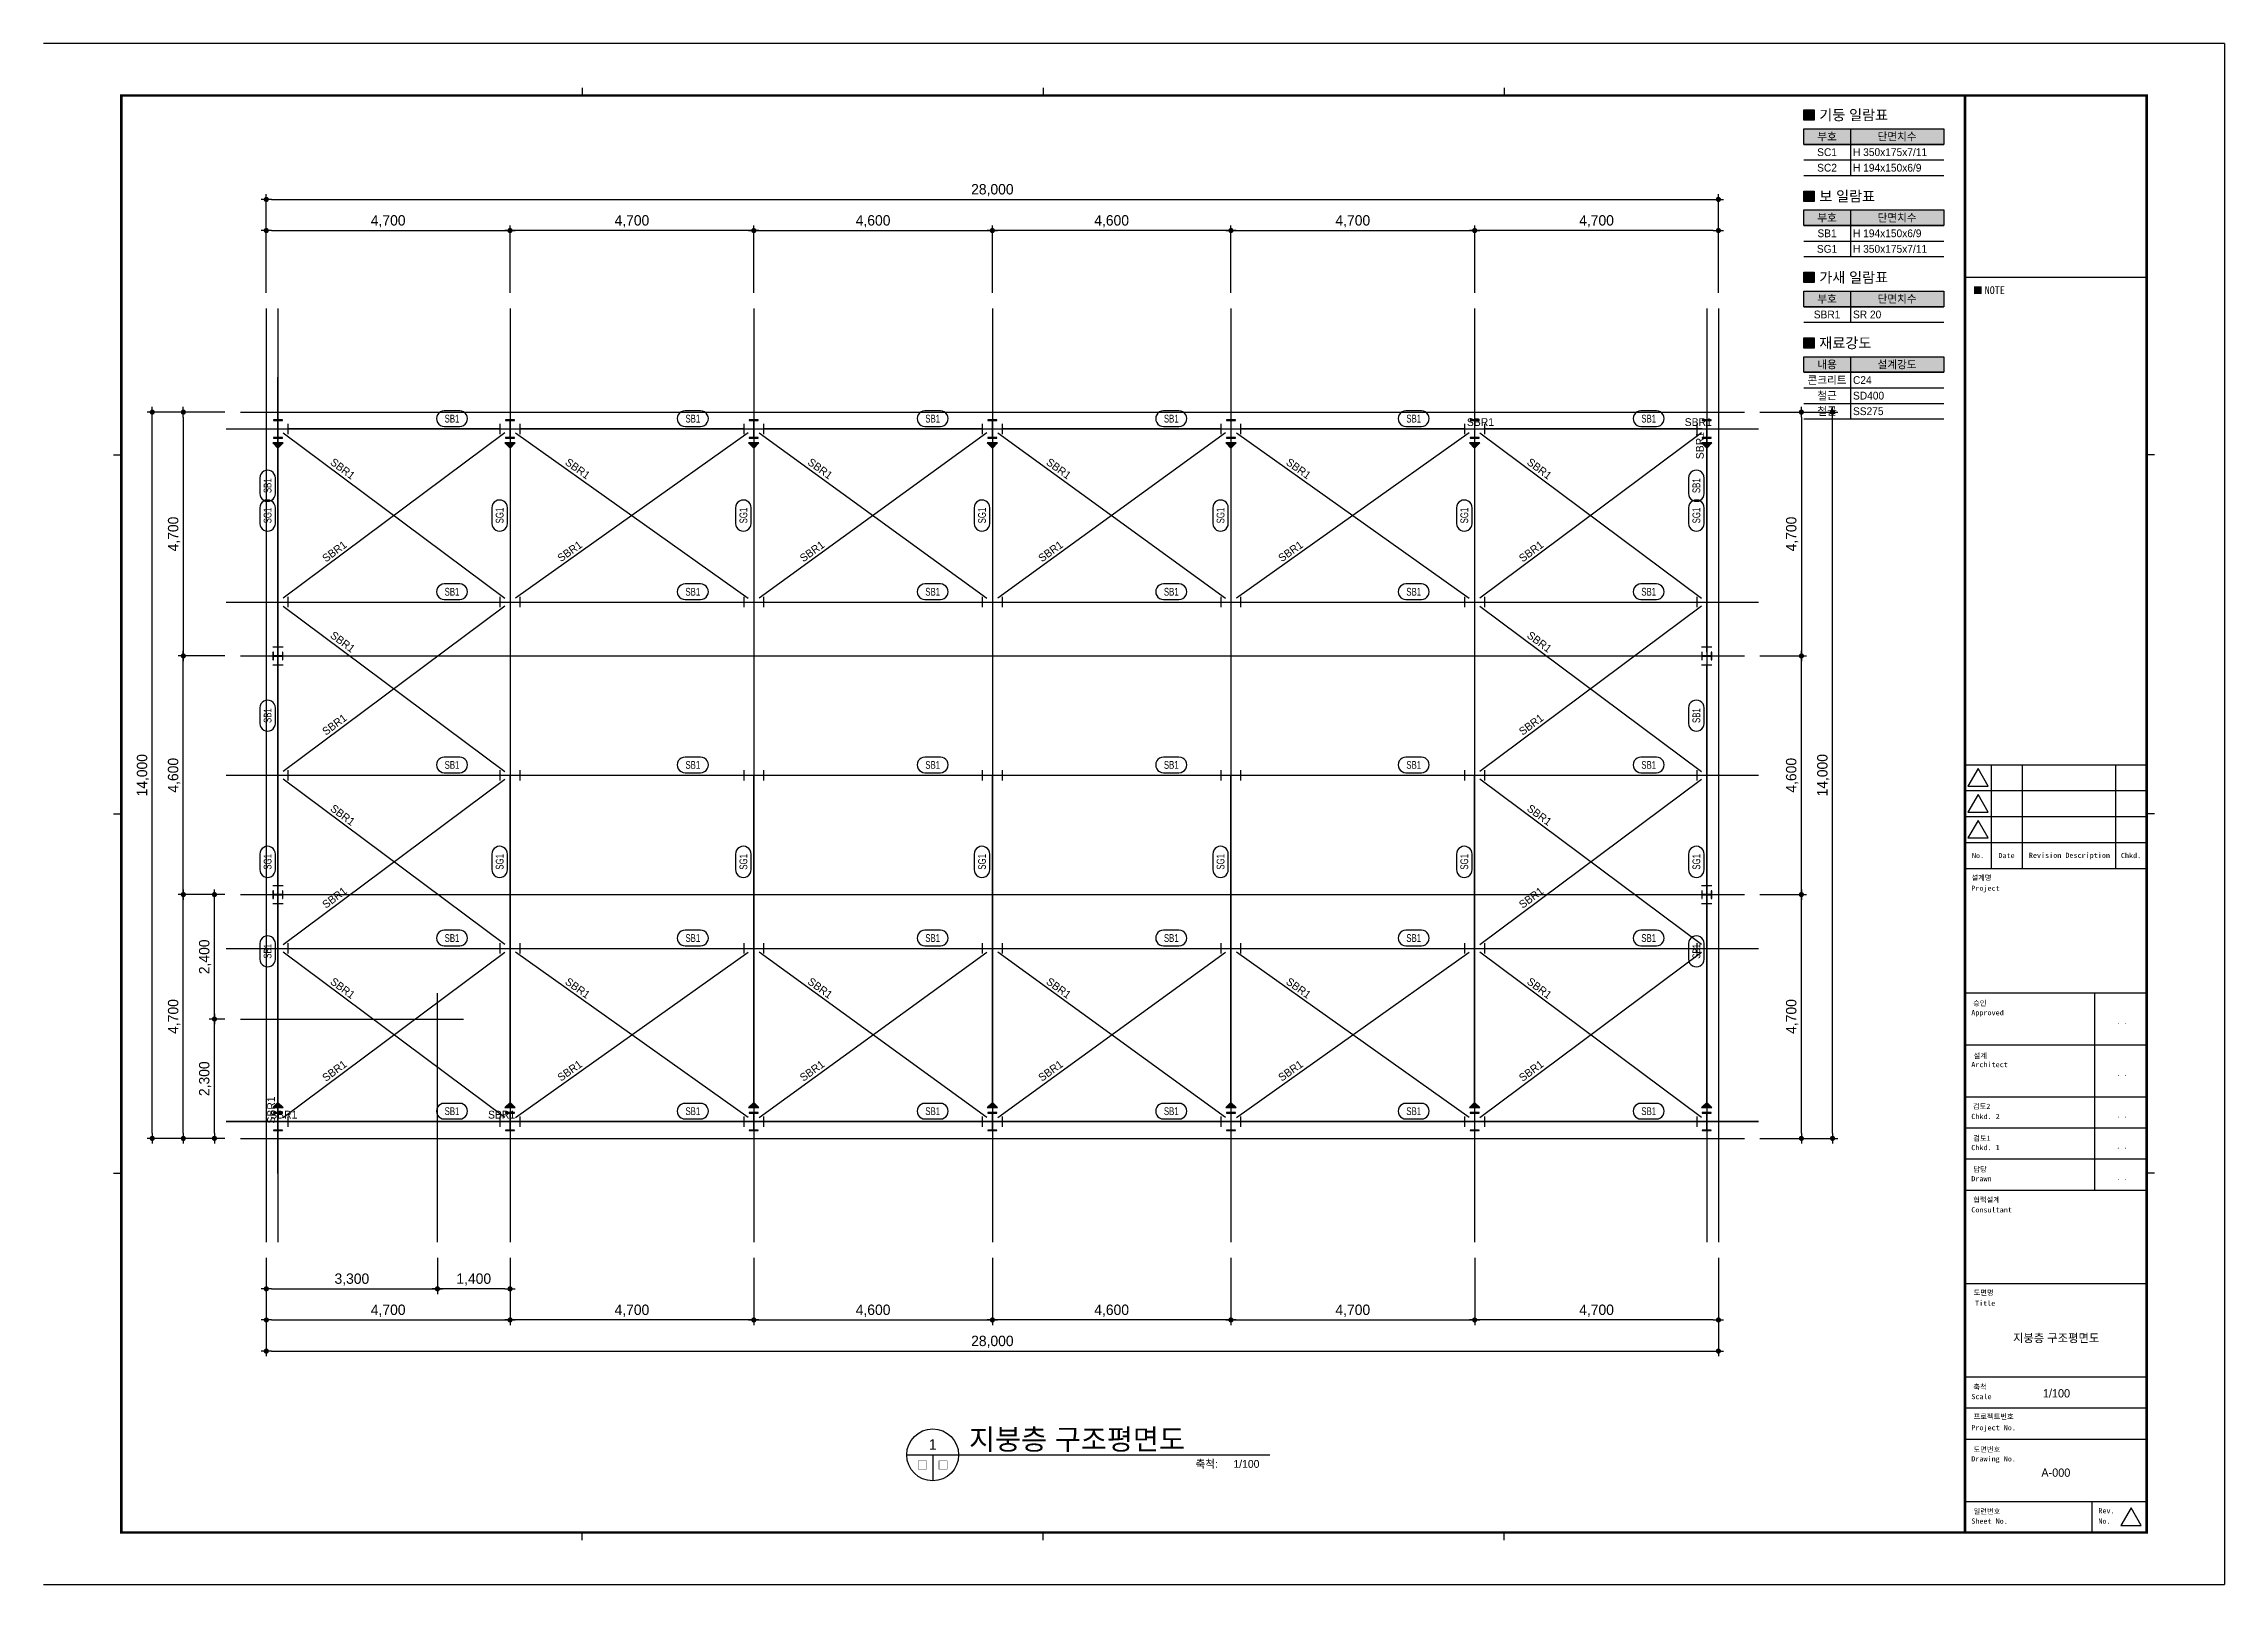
# Model space of a CAD drawing. Header units: millimetres. Extents: x 1296959 to 4552731, y -1798654 to -1542890.
# Drawn here: x 4426581 to 4468631, y -1631990 to -1602290 of the extents above; entities that cross this region are included whole.
import ezdxf
from ezdxf.enums import TextEntityAlignment as Align

# ---------------------------------------------------------------- set-up
doc = ezdxf.new("R2010")
doc.units = ezdxf.units.MM
doc.header["$LTSCALE"] = 100
doc.header["$PDMODE"] = 3
doc.header["$PDSIZE"] = 500
doc.linetypes.add('CEN', pattern=[62, 60, -1, 0, -1])
doc.linetypes.add('HID', pattern=[2.3, 1.5, -0.8])
for name, color, linetype in [('G-AXIS-CEN', 1, 'CEN'), ('G-AXIS-DIM', 7, 'Continuous'), ('G-ITBL-LIN', 7, 'Continuous'), ('G-ITBL-TEX', 3, 'Continuous'), ('G-VIEW TITLE-SYM', 7, 'Continuous'), ('INDEX', 7, 'Continuous'), ('S-BRACE-ELE', 70, 'Continuous'), ('S-BRACE-HID', 70, 'HID'), ('S-BRACE-SYM', 7, 'Continuous'), ('S-SBEAM SINGLE-LIN', 2, 'Continuous'), ('S-SBEAM-ELE', 7, 'Continuous'), ('S-SBEAM-SYM', 7, 'Continuous'), ('S-SCOLM-ELE', 7, 'Continuous'), ('지시선', 1, 'Continuous')]:
    doc.layers.add(name, color=color, linetype=linetype)
doc.layers.add('G-ITBL-HAT', color=251, linetype='Continuous', transparency=0.3)
doc.layers.add('G-REGION-VIEW', color=145, linetype='Continuous', plot=False)
doc.styles.add('TEXT', font='')
doc.styles.add('나눔고딕', font='나눔고딕.ttf')
doc.styles.add('돋움체', font='gulim.ttc')
doc.styles.get('TEXT').set_extended_font_data('DotumChe')
doc.dimstyles.new('G-AXIS-DIM', dxfattribs={"dimtxt": 2, "dimasz": 1, "dimexe": 1, "dimexo": 1, "dimgap": 0.5, "dimtad": 1, "dimdec": 0, "dimzin": 0, "dimdsep": 46, "dimlunit": 6, "dimtxsty": '나눔고딕', "dimblk": 'DOT1', "dimcen": 1, "dimclrt": 3, "dimadec": 0, "dimazin": 0, "dimtfac": 1, "dimtdec": 0, "dimtix": 1, "dimtmove": 2, "dimatfit": 0, "dimfxl": 1, "dimtolj": 1, "dimtzin": 0, "dimarcsym": 2})

msp = doc.modelspace()

# ---------------------------------------------------------------- texts
at = {"color": 3, "style": 'TEXT'}
for s, height, p in [('NOTE', 150, (4464009.87, -1607041.64)), ('Project', 100, (4463750.99, -1618569.74)), ('Approved', 100, (4463750.99, -1620969.74)), ('Architect', 100, (4463750.99, -1621969.74)), ('Chkd. 2', 100, (4463750.99, -1622969.74)), ('Chkd. 1', 100, (4463750.99, -1623569.74)), ('Drawn', 100, (4463750.99, -1624169.74)), ('Consultant', 100, (4463750.99, -1624769.74)), ('Title', 100, (4463823.15, -1626569.74)), ('Scale', 100, (4463750.99, -1628369.74)), ('Project No.', 100, (4463750.99, -1628969.74)), ('Drawing No.', 100, (4463750.99, -1629569.74)), ('Rev.', 100, (4466200.99, -1630569.74)), ('Sheet No.', 100, (4463750.99, -1630769.74)), ('No.', 100, (4466200.99, -1630769.74))]:
    msp.add_text(s, height=height, dxfattribs=at).set_placement(p, align=Align.MIDDLE_LEFT)
at = {"color": 3}
for s, height, style, p in [('No.', 100, 'TEXT', (4463880.99, -1617939.74)), ('Date', 100, 'TEXT', (4464430.99, -1617939.74)), ('Revision Description', 100, 'TEXT', (4465642.99, -1617935.74)), ('Chkd.', 100, 'TEXT', (4466830.99, -1617939.74)), ('A-000', 160, '돋움체', (4465380.99, -1629835.74))]:
    msp.add_text(s, height=height, dxfattribs=dict(at, style=style)).set_placement(p, align=Align.MIDDLE_CENTER)
at = {"color": 3, "style": 'TEXT'}
for s, p in [('설계명', (4463752.98, -1618418.05)), ('승인', (4463785.9, -1620836.25)), ('설계', (4463794.82, -1621850.48)), ('검토2', (4463782.82, -1622824.71)), ('검토1', (4463788.59, -1623437.41)), ('담당', (4463792.4, -1624038.68)), ('협력설계', (4463787.31, -1624625.13)), ('도면명', (4463794.86, -1626415.53)), ('축척', (4463791.16, -1628233.26)), ('프로젝트번호', (4463794.88, -1628805)), ('도면번호', (4463793.45, -1629438.4)), ('일련번호', (4463795.47, -1630632.34))]:
    msp.add_text(s, height=100, dxfattribs=at).set_placement(p)
at = {"color": 3, "style": 'TEXT', "width": 0.9}
for p in [(4466655.99, -1621139.74), (4466655.99, -1622139.74), (4466655.99, -1622939.74), (4466655.99, -1623539.74), (4466655.99, -1624139.74)]:
    msp.add_text(' . . ', height=100, dxfattribs=at).set_placement(p, align=Align.MIDDLE_CENTER)
at = {"color": 3, "style": '돋움체'}
for s, p in [('지붕층 구조평면도', (4465386.81, -1627321.23)), ('1/100', (4465393.7, -1628386.26))]:
    msp.add_text(s, height=160, dxfattribs=at).set_placement(p, align=Align.CENTER)
at = {"layer": 'G-ITBL-TEX', "ltscale": 100, "style": '돋움체'}
for s, p in [('기둥 일람표', (4460819.81, -1603565.71)), ('보 일람표', (4460819.81, -1605131.71)), ('가새 일람표', (4460819.81, -1606696.11)), ('재료강도', (4460819.81, -1607960.51))]:
    msp.add_text(s, height=200, dxfattribs=at).set_placement(p, align=Align.TOP_LEFT)
for s, p in [('부호', (4460969.81, -1604081.71)), ('단면치수', (4462319.81, -1604081.71)), ('SC1', (4460969.81, -1604381.71)), ('SC2', (4460969.81, -1604681.71)), ('부호', (4460969.81, -1605646.11)), ('SB1', (4460969.81, -1605946.11)), ('단면치수', (4462319.81, -1605646.11)), ('SG1', (4460969.81, -1606246.11)), ('부호', (4460969.81, -1607210.51)), ('단면치수', (4462319.81, -1607210.51)), ('SBR1', (4460969.81, -1607510.51)), ('내용', (4460969.81, -1608475.31)), ('설계강도', (4462319.81, -1608475.31)), ('콘크리트', (4460969.81, -1608775.31)), ('철근', (4460969.81, -1609075.31)), ('철골', (4460969.81, -1609375.31))]:
    msp.add_text(s, height=150, dxfattribs=at).set_placement(p, align=Align.MIDDLE_CENTER)
for s, p in [('H 350x175x7/11', (4461469.81, -1604381.71)), ('H 194x150x6/9', (4461469.81, -1604681.71)), ('H 194x150x6/9', (4461469.81, -1605946.11)), ('H 350x175x7/11', (4461469.81, -1606246.11)), ('SR 20', (4461469.81, -1607510.51)), ('C24', (4461469.81, -1608775.31)), ('SD400', (4461469.81, -1609075.31)), ('SS275', (4461469.81, -1609375.31))]:
    msp.add_text(s, height=150, dxfattribs=at).set_placement(p, align=Align.MIDDLE_LEFT)

# ---------------------------------------------------------------- blocks, each defined once
blk = doc.blocks.new('DOT1')
blk.add_line((-1, 0), (1, 0))
at = {"color": 0, "linetype": 'ByBlock', "const_width": 0.5}
blk.add_lwpolyline([(-0.25, 0, 1), (0.25, 0, 1)], format="xyb", close=True, dxfattribs=at)
blk = doc.blocks.new('*D226')
at = {"layer": 'Defpoints', "color": 0, "transparency": 16777216}
for p in [(4435575, -1605893), (4435575, -1607193), (4440275, -1607193)]:
    blk.add_point(p, dxfattribs=at)
at = {"layer": 'G-AXIS-DIM', "color": 0, "lineweight": -2, "ltscale": 100, "transparency": 16777216}
for p, q in [((4435575, -1607093), (4435575, -1605793)), ((4440275, -1607093), (4440275, -1605793)), ((4440175, -1605893), (4435675, -1605893))]:
    blk.add_line(p, q, dxfattribs=at)
at = {"layer": 'G-AXIS-DIM', "color": 0, "linetype": 'ByBlock', "lineweight": -2, "transparency": 16777216, "xscale": 100, "yscale": 100, "zscale": 100, "rotation": 180}
blk.add_blockref('DOT1', (4435575, -1605893), dxfattribs=at)
at = {"layer": 'G-AXIS-DIM', "color": 0, "linetype": 'ByBlock', "lineweight": -2, "transparency": 16777216, "xscale": 100, "yscale": 100, "zscale": 100}
blk.add_blockref('DOT1', (4440275, -1605893), dxfattribs=at)
at = {"layer": 'G-AXIS-DIM', "color": 3, "transparency": 16777216, "insert": (4437925, -1605715), "char_height": 200, "attachment_point": 5, "style": '나눔고딕'}
blk.add_mtext('\\A1;4,700', dxfattribs=at)
blk = doc.blocks.new('*D227')
at = {"layer": 'Defpoints', "color": 0, "transparency": 16777216}
for p in [(4435575, -1605893), (4430875, -1607193), (4435575, -1607193)]:
    blk.add_point(p, dxfattribs=at)
at = {"layer": 'G-AXIS-DIM', "color": 0, "lineweight": -2, "ltscale": 100, "transparency": 16777216}
for p, q in [((4430875, -1607093), (4430875, -1605793)), ((4435575, -1607093), (4435575, -1605793)), ((4430975, -1605893), (4435475, -1605893))]:
    blk.add_line(p, q, dxfattribs=at)
at = {"layer": 'G-AXIS-DIM', "color": 0, "linetype": 'ByBlock', "lineweight": -2, "transparency": 16777216, "xscale": 100, "yscale": 100, "zscale": 100, "rotation": 180}
blk.add_blockref('DOT1', (4430875, -1605893), dxfattribs=at)
at = {"layer": 'G-AXIS-DIM', "color": 0, "linetype": 'ByBlock', "lineweight": -2, "transparency": 16777216, "xscale": 100, "yscale": 100, "zscale": 100}
blk.add_blockref('DOT1', (4435575, -1605893), dxfattribs=at)
at = {"layer": 'G-AXIS-DIM', "color": 3, "transparency": 16777216, "insert": (4433225, -1605715), "char_height": 200, "attachment_point": 5, "style": '나눔고딕'}
blk.add_mtext('\\A1;4,700', dxfattribs=at)
blk = doc.blocks.new('*D228')
at = {"layer": 'Defpoints', "color": 0, "transparency": 16777216}
for p in [(4430875, -1625593), (4458875, -1625593), (4458875, -1627493)]:
    blk.add_point(p, dxfattribs=at)
at = {"layer": 'G-AXIS-DIM', "color": 0, "lineweight": -2, "ltscale": 100, "transparency": 16777216}
for p, q in [((4430875, -1625693), (4430875, -1627593)), ((4458875, -1625693), (4458875, -1627593)), ((4430975, -1627493), (4458775, -1627493))]:
    blk.add_line(p, q, dxfattribs=at)
at = {"layer": 'G-AXIS-DIM', "color": 0, "linetype": 'ByBlock', "lineweight": -2, "transparency": 16777216, "xscale": 100, "yscale": 100, "zscale": 100, "rotation": 180}
blk.add_blockref('DOT1', (4430875, -1627493), dxfattribs=at)
at = {"layer": 'G-AXIS-DIM', "color": 0, "linetype": 'ByBlock', "lineweight": -2, "transparency": 16777216, "xscale": 100, "yscale": 100, "zscale": 100}
blk.add_blockref('DOT1', (4458875, -1627493), dxfattribs=at)
at = {"layer": 'G-AXIS-DIM', "color": 3, "transparency": 16777216, "insert": (4444875, -1627315), "char_height": 200, "attachment_point": 5, "style": '나눔고딕'}
blk.add_mtext('\\A1;28,000', dxfattribs=at)
blk = doc.blocks.new('*D229')
at = {"layer": 'Defpoints', "color": 0, "transparency": 16777216}
for p in [(4444875, -1605893), (4440275, -1607193), (4444875, -1607193)]:
    blk.add_point(p, dxfattribs=at)
at = {"layer": 'G-AXIS-DIM', "color": 0, "lineweight": -2, "ltscale": 100, "transparency": 16777216}
for p, q in [((4440275, -1607093), (4440275, -1605793)), ((4444875, -1607093), (4444875, -1605793)), ((4440375, -1605893), (4444775, -1605893))]:
    blk.add_line(p, q, dxfattribs=at)
at = {"layer": 'G-AXIS-DIM', "color": 0, "linetype": 'ByBlock', "lineweight": -2, "transparency": 16777216, "xscale": 100, "yscale": 100, "zscale": 100, "rotation": 180}
blk.add_blockref('DOT1', (4440275, -1605893), dxfattribs=at)
at = {"layer": 'G-AXIS-DIM', "color": 0, "linetype": 'ByBlock', "lineweight": -2, "transparency": 16777216, "xscale": 100, "yscale": 100, "zscale": 100}
blk.add_blockref('DOT1', (4444875, -1605893), dxfattribs=at)
at = {"layer": 'G-AXIS-DIM', "color": 3, "transparency": 16777216, "insert": (4442575, -1605715), "char_height": 200, "attachment_point": 5, "style": '나눔고딕'}
blk.add_mtext('\\A1;4,600', dxfattribs=at)
blk = doc.blocks.new('*D230')
at = {"layer": 'Defpoints', "color": 0, "transparency": 16777216}
for p in [(4428675, -1609393), (4430175, -1609393), (4430175, -1623393)]:
    blk.add_point(p, dxfattribs=at)
at = {"layer": 'G-AXIS-DIM', "color": 0, "lineweight": -2, "ltscale": 100, "transparency": 16777216}
for p, q in [((4430075, -1609393), (4428575, -1609393)), ((4428675, -1623293), (4428675, -1609493)), ((4430075, -1623393), (4428575, -1623393))]:
    blk.add_line(p, q, dxfattribs=at)
at = {"layer": 'G-AXIS-DIM', "color": 0, "linetype": 'ByBlock', "lineweight": -2, "transparency": 16777216, "xscale": 100, "yscale": 100, "zscale": 100}
for p, rotation in [((4428675, -1609393), 90), ((4428675, -1623393), 270)]:
    blk.add_blockref('DOT1', p, dxfattribs=dict(at, rotation=rotation))
at = {"layer": 'G-AXIS-DIM', "color": 3, "transparency": 16777216, "insert": (4428497, -1616393), "char_height": 200, "attachment_point": 5, "rotation": 90, "style": '나눔고딕'}
blk.add_mtext('\\A1;14,000', dxfattribs=at)
blk = doc.blocks.new('*D231')
at = {"layer": 'Defpoints', "color": 0, "transparency": 16777216}
for p in [(4454175, -1605893), (4449475, -1607193), (4454175, -1607193)]:
    blk.add_point(p, dxfattribs=at)
at = {"layer": 'G-AXIS-DIM', "color": 0, "lineweight": -2, "ltscale": 100, "transparency": 16777216}
for p, q in [((4449475, -1607093), (4449475, -1605793)), ((4454175, -1607093), (4454175, -1605793)), ((4449575, -1605893), (4454075, -1605893))]:
    blk.add_line(p, q, dxfattribs=at)
at = {"layer": 'G-AXIS-DIM', "color": 0, "linetype": 'ByBlock', "lineweight": -2, "transparency": 16777216, "xscale": 100, "yscale": 100, "zscale": 100, "rotation": 180}
blk.add_blockref('DOT1', (4449475, -1605893), dxfattribs=at)
at = {"layer": 'G-AXIS-DIM', "color": 0, "linetype": 'ByBlock', "lineweight": -2, "transparency": 16777216, "xscale": 100, "yscale": 100, "zscale": 100}
blk.add_blockref('DOT1', (4454175, -1605893), dxfattribs=at)
at = {"layer": 'G-AXIS-DIM', "color": 3, "transparency": 16777216, "insert": (4451825, -1605715), "char_height": 200, "attachment_point": 5, "style": '나눔고딕'}
blk.add_mtext('\\A1;4,700', dxfattribs=at)
blk = doc.blocks.new('*D232')
at = {"layer": 'Defpoints', "color": 0, "transparency": 16777216}
for p in [(4459575, -1609393), (4461075, -1609393), (4459575, -1623393)]:
    blk.add_point(p, dxfattribs=at)
at = {"layer": 'G-AXIS-DIM', "color": 0, "lineweight": -2, "ltscale": 100, "transparency": 16777216}
for p, q in [((4459675, -1609393), (4461175, -1609393)), ((4461075, -1623293), (4461075, -1609493)), ((4459675, -1623393), (4461175, -1623393))]:
    blk.add_line(p, q, dxfattribs=at)
at = {"layer": 'G-AXIS-DIM', "color": 0, "linetype": 'ByBlock', "lineweight": -2, "transparency": 16777216, "xscale": 100, "yscale": 100, "zscale": 100}
for p, rotation in [((4461075, -1609393), 90), ((4461075, -1623393), 270)]:
    blk.add_blockref('DOT1', p, dxfattribs=dict(at, rotation=rotation))
at = {"layer": 'G-AXIS-DIM', "color": 3, "transparency": 16777216, "insert": (4460897, -1616393), "char_height": 200, "attachment_point": 5, "rotation": 90, "style": '나눔고딕'}
blk.add_mtext('\\A1;14,000', dxfattribs=at)
blk = doc.blocks.new('*D233')
at = {"layer": 'Defpoints', "color": 0, "transparency": 16777216}
for p in [(4454175, -1605893), (4454175, -1607193), (4458875, -1607193)]:
    blk.add_point(p, dxfattribs=at)
at = {"layer": 'G-AXIS-DIM', "color": 0, "lineweight": -2, "ltscale": 100, "transparency": 16777216}
for p, q in [((4454175, -1607093), (4454175, -1605793)), ((4458875, -1607093), (4458875, -1605793)), ((4458775, -1605893), (4454275, -1605893))]:
    blk.add_line(p, q, dxfattribs=at)
at = {"layer": 'G-AXIS-DIM', "color": 0, "linetype": 'ByBlock', "lineweight": -2, "transparency": 16777216, "xscale": 100, "yscale": 100, "zscale": 100, "rotation": 180}
blk.add_blockref('DOT1', (4454175, -1605893), dxfattribs=at)
at = {"layer": 'G-AXIS-DIM', "color": 0, "linetype": 'ByBlock', "lineweight": -2, "transparency": 16777216, "xscale": 100, "yscale": 100, "zscale": 100}
blk.add_blockref('DOT1', (4458875, -1605893), dxfattribs=at)
at = {"layer": 'G-AXIS-DIM', "color": 3, "transparency": 16777216, "insert": (4456525, -1605715), "char_height": 200, "attachment_point": 5, "style": '나눔고딕'}
blk.add_mtext('\\A1;4,700', dxfattribs=at)
blk = doc.blocks.new('*D234')
at = {"layer": 'Defpoints', "color": 0, "transparency": 16777216}
for p in [(4435575, -1625593), (4440275, -1625593), (4435575, -1626893)]:
    blk.add_point(p, dxfattribs=at)
at = {"layer": 'G-AXIS-DIM', "color": 0, "lineweight": -2, "ltscale": 100, "transparency": 16777216}
for p, q in [((4435575, -1625693), (4435575, -1626993)), ((4440275, -1625693), (4440275, -1626993)), ((4440175, -1626893), (4435675, -1626893))]:
    blk.add_line(p, q, dxfattribs=at)
at = {"layer": 'G-AXIS-DIM', "color": 0, "linetype": 'ByBlock', "lineweight": -2, "transparency": 16777216, "xscale": 100, "yscale": 100, "zscale": 100, "rotation": 180}
blk.add_blockref('DOT1', (4435575, -1626893), dxfattribs=at)
at = {"layer": 'G-AXIS-DIM', "color": 0, "linetype": 'ByBlock', "lineweight": -2, "transparency": 16777216, "xscale": 100, "yscale": 100, "zscale": 100}
blk.add_blockref('DOT1', (4440275, -1626893), dxfattribs=at)
at = {"layer": 'G-AXIS-DIM', "color": 3, "transparency": 16777216, "insert": (4437925, -1626715), "char_height": 200, "attachment_point": 5, "style": '나눔고딕'}
blk.add_mtext('\\A1;4,700', dxfattribs=at)
blk = doc.blocks.new('*D235')
at = {"layer": 'Defpoints', "color": 0, "transparency": 16777216}
for p in [(4444875, -1605893), (4444875, -1607193), (4449475, -1607193)]:
    blk.add_point(p, dxfattribs=at)
at = {"layer": 'G-AXIS-DIM', "color": 0, "lineweight": -2, "ltscale": 100, "transparency": 16777216}
for p, q in [((4444875, -1607093), (4444875, -1605793)), ((4449475, -1607093), (4449475, -1605793)), ((4449375, -1605893), (4444975, -1605893))]:
    blk.add_line(p, q, dxfattribs=at)
at = {"layer": 'G-AXIS-DIM', "color": 0, "linetype": 'ByBlock', "lineweight": -2, "transparency": 16777216, "xscale": 100, "yscale": 100, "zscale": 100, "rotation": 180}
blk.add_blockref('DOT1', (4444875, -1605893), dxfattribs=at)
at = {"layer": 'G-AXIS-DIM', "color": 0, "linetype": 'ByBlock', "lineweight": -2, "transparency": 16777216, "xscale": 100, "yscale": 100, "zscale": 100}
blk.add_blockref('DOT1', (4449475, -1605893), dxfattribs=at)
at = {"layer": 'G-AXIS-DIM', "color": 3, "transparency": 16777216, "insert": (4447175, -1605715), "char_height": 200, "attachment_point": 5, "style": '나눔고딕'}
blk.add_mtext('\\A1;4,600', dxfattribs=at)
blk = doc.blocks.new('*D236')
at = {"layer": 'Defpoints', "color": 0, "transparency": 16777216}
for p in [(4430875, -1625593), (4435575, -1625593), (4435575, -1626893)]:
    blk.add_point(p, dxfattribs=at)
at = {"layer": 'G-AXIS-DIM', "color": 0, "lineweight": -2, "ltscale": 100, "transparency": 16777216}
for p, q in [((4430875, -1625693), (4430875, -1626993)), ((4435575, -1625693), (4435575, -1626993)), ((4430975, -1626893), (4435475, -1626893))]:
    blk.add_line(p, q, dxfattribs=at)
at = {"layer": 'G-AXIS-DIM', "color": 0, "linetype": 'ByBlock', "lineweight": -2, "transparency": 16777216, "xscale": 100, "yscale": 100, "zscale": 100, "rotation": 180}
blk.add_blockref('DOT1', (4430875, -1626893), dxfattribs=at)
at = {"layer": 'G-AXIS-DIM', "color": 0, "linetype": 'ByBlock', "lineweight": -2, "transparency": 16777216, "xscale": 100, "yscale": 100, "zscale": 100}
blk.add_blockref('DOT1', (4435575, -1626893), dxfattribs=at)
at = {"layer": 'G-AXIS-DIM', "color": 3, "transparency": 16777216, "insert": (4433225, -1626715), "char_height": 200, "attachment_point": 5, "style": '나눔고딕'}
blk.add_mtext('\\A1;4,700', dxfattribs=at)
blk = doc.blocks.new('*D237')
at = {"layer": 'Defpoints', "color": 0, "transparency": 16777216}
for p in [(4440275, -1625593), (4444875, -1625593), (4444875, -1626893)]:
    blk.add_point(p, dxfattribs=at)
at = {"layer": 'G-AXIS-DIM', "color": 0, "lineweight": -2, "ltscale": 100, "transparency": 16777216}
for p, q in [((4440275, -1625693), (4440275, -1626993)), ((4444875, -1625693), (4444875, -1626993)), ((4440375, -1626893), (4444775, -1626893))]:
    blk.add_line(p, q, dxfattribs=at)
at = {"layer": 'G-AXIS-DIM', "color": 0, "linetype": 'ByBlock', "lineweight": -2, "transparency": 16777216, "xscale": 100, "yscale": 100, "zscale": 100, "rotation": 180}
blk.add_blockref('DOT1', (4440275, -1626893), dxfattribs=at)
at = {"layer": 'G-AXIS-DIM', "color": 0, "linetype": 'ByBlock', "lineweight": -2, "transparency": 16777216, "xscale": 100, "yscale": 100, "zscale": 100}
blk.add_blockref('DOT1', (4444875, -1626893), dxfattribs=at)
at = {"layer": 'G-AXIS-DIM', "color": 3, "transparency": 16777216, "insert": (4442575, -1626715), "char_height": 200, "attachment_point": 5, "style": '나눔고딕'}
blk.add_mtext('\\A1;4,600', dxfattribs=at)
blk = doc.blocks.new('*D238')
at = {"layer": 'Defpoints', "color": 0, "transparency": 16777216}
for p in [(4449475, -1625593), (4454175, -1625593), (4454175, -1626893)]:
    blk.add_point(p, dxfattribs=at)
at = {"layer": 'G-AXIS-DIM', "color": 0, "lineweight": -2, "ltscale": 100, "transparency": 16777216}
for p, q in [((4449475, -1625693), (4449475, -1626993)), ((4454175, -1625693), (4454175, -1626993)), ((4449575, -1626893), (4454075, -1626893))]:
    blk.add_line(p, q, dxfattribs=at)
at = {"layer": 'G-AXIS-DIM', "color": 0, "linetype": 'ByBlock', "lineweight": -2, "transparency": 16777216, "xscale": 100, "yscale": 100, "zscale": 100, "rotation": 180}
blk.add_blockref('DOT1', (4449475, -1626893), dxfattribs=at)
at = {"layer": 'G-AXIS-DIM', "color": 0, "linetype": 'ByBlock', "lineweight": -2, "transparency": 16777216, "xscale": 100, "yscale": 100, "zscale": 100}
blk.add_blockref('DOT1', (4454175, -1626893), dxfattribs=at)
at = {"layer": 'G-AXIS-DIM', "color": 3, "transparency": 16777216, "insert": (4451825, -1626715), "char_height": 200, "attachment_point": 5, "style": '나눔고딕'}
blk.add_mtext('\\A1;4,700', dxfattribs=at)
blk = doc.blocks.new('*D239')
at = {"layer": 'Defpoints', "color": 0, "transparency": 16777216}
for p in [(4454175, -1625593), (4458875, -1625593), (4454175, -1626893)]:
    blk.add_point(p, dxfattribs=at)
at = {"layer": 'G-AXIS-DIM', "color": 0, "lineweight": -2, "ltscale": 100, "transparency": 16777216}
for p, q in [((4454175, -1625693), (4454175, -1626993)), ((4458875, -1625693), (4458875, -1626993)), ((4458775, -1626893), (4454275, -1626893))]:
    blk.add_line(p, q, dxfattribs=at)
at = {"layer": 'G-AXIS-DIM', "color": 0, "linetype": 'ByBlock', "lineweight": -2, "transparency": 16777216, "xscale": 100, "yscale": 100, "zscale": 100, "rotation": 180}
blk.add_blockref('DOT1', (4454175, -1626893), dxfattribs=at)
at = {"layer": 'G-AXIS-DIM', "color": 0, "linetype": 'ByBlock', "lineweight": -2, "transparency": 16777216, "xscale": 100, "yscale": 100, "zscale": 100}
blk.add_blockref('DOT1', (4458875, -1626893), dxfattribs=at)
at = {"layer": 'G-AXIS-DIM', "color": 3, "transparency": 16777216, "insert": (4456525, -1626715), "char_height": 200, "attachment_point": 5, "style": '나눔고딕'}
blk.add_mtext('\\A1;4,700', dxfattribs=at)
blk = doc.blocks.new('*D240')
at = {"layer": 'Defpoints', "color": 0, "transparency": 16777216}
for p in [(4444875, -1625593), (4449475, -1625593), (4444875, -1626893)]:
    blk.add_point(p, dxfattribs=at)
at = {"layer": 'G-AXIS-DIM', "color": 0, "lineweight": -2, "ltscale": 100, "transparency": 16777216}
for p, q in [((4444875, -1625693), (4444875, -1626993)), ((4449475, -1625693), (4449475, -1626993)), ((4449375, -1626893), (4444975, -1626893))]:
    blk.add_line(p, q, dxfattribs=at)
at = {"layer": 'G-AXIS-DIM', "color": 0, "linetype": 'ByBlock', "lineweight": -2, "transparency": 16777216, "xscale": 100, "yscale": 100, "zscale": 100, "rotation": 180}
blk.add_blockref('DOT1', (4444875, -1626893), dxfattribs=at)
at = {"layer": 'G-AXIS-DIM', "color": 0, "linetype": 'ByBlock', "lineweight": -2, "transparency": 16777216, "xscale": 100, "yscale": 100, "zscale": 100}
blk.add_blockref('DOT1', (4449475, -1626893), dxfattribs=at)
at = {"layer": 'G-AXIS-DIM', "color": 3, "transparency": 16777216, "insert": (4447175, -1626715), "char_height": 200, "attachment_point": 5, "style": '나눔고딕'}
blk.add_mtext('\\A1;4,600', dxfattribs=at)
blk = doc.blocks.new('*D241')
at = {"layer": 'Defpoints', "color": 0, "transparency": 16777216}
for p in [(4459575, -1614093), (4460475, -1614093), (4459575, -1618693)]:
    blk.add_point(p, dxfattribs=at)
at = {"layer": 'G-AXIS-DIM', "color": 0, "lineweight": -2, "ltscale": 100, "transparency": 16777216}
for p, q in [((4459675, -1614093), (4460575, -1614093)), ((4460475, -1618593), (4460475, -1614193)), ((4459675, -1618693), (4460575, -1618693))]:
    blk.add_line(p, q, dxfattribs=at)
at = {"layer": 'G-AXIS-DIM', "color": 0, "linetype": 'ByBlock', "lineweight": -2, "transparency": 16777216, "xscale": 100, "yscale": 100, "zscale": 100}
for p, rotation in [((4460475, -1614093), 90), ((4460475, -1618693), 270)]:
    blk.add_blockref('DOT1', p, dxfattribs=dict(at, rotation=rotation))
at = {"layer": 'G-AXIS-DIM', "color": 3, "transparency": 16777216, "insert": (4460296, -1616393), "char_height": 200, "attachment_point": 5, "rotation": 90, "style": '나눔고딕'}
blk.add_mtext('\\A1;4,600', dxfattribs=at)
blk = doc.blocks.new('*D242')
at = {"layer": 'Defpoints', "color": 0, "transparency": 16777216}
for p in [(4459575, -1618693), (4460475, -1618693), (4459575, -1623393)]:
    blk.add_point(p, dxfattribs=at)
at = {"layer": 'G-AXIS-DIM', "color": 0, "lineweight": -2, "ltscale": 100, "transparency": 16777216}
for p, q in [((4459675, -1618693), (4460575, -1618693)), ((4460475, -1623293), (4460475, -1618793)), ((4459675, -1623393), (4460575, -1623393))]:
    blk.add_line(p, q, dxfattribs=at)
at = {"layer": 'G-AXIS-DIM', "color": 0, "linetype": 'ByBlock', "lineweight": -2, "transparency": 16777216, "xscale": 100, "yscale": 100, "zscale": 100}
for p, rotation in [((4460475, -1618693), 90), ((4460475, -1623393), 270)]:
    blk.add_blockref('DOT1', p, dxfattribs=dict(at, rotation=rotation))
at = {"layer": 'G-AXIS-DIM', "color": 3, "transparency": 16777216, "insert": (4460297, -1621043), "char_height": 200, "attachment_point": 5, "rotation": 90, "style": '나눔고딕'}
blk.add_mtext('\\A1;4,700', dxfattribs=at)
blk = doc.blocks.new('*D243')
at = {"layer": 'Defpoints', "color": 0, "transparency": 16777216}
for p in [(4459575, -1609393), (4459575, -1614093), (4460475, -1614093)]:
    blk.add_point(p, dxfattribs=at)
at = {"layer": 'G-AXIS-DIM', "color": 0, "lineweight": -2, "ltscale": 100, "transparency": 16777216}
for p, q in [((4459675, -1609393), (4460575, -1609393)), ((4460475, -1609493), (4460475, -1613993)), ((4459675, -1614093), (4460575, -1614093))]:
    blk.add_line(p, q, dxfattribs=at)
at = {"layer": 'G-AXIS-DIM', "color": 0, "linetype": 'ByBlock', "lineweight": -2, "transparency": 16777216, "xscale": 100, "yscale": 100, "zscale": 100}
for p, rotation in [((4460475, -1609393), 90), ((4460475, -1614093), 270)]:
    blk.add_blockref('DOT1', p, dxfattribs=dict(at, rotation=rotation))
at = {"layer": 'G-AXIS-DIM', "color": 3, "transparency": 16777216, "insert": (4460297, -1611743), "char_height": 200, "attachment_point": 5, "rotation": 90, "style": '나눔고딕'}
blk.add_mtext('\\A1;4,700', dxfattribs=at)
blk = doc.blocks.new('*D244')
at = {"layer": 'Defpoints', "color": 0, "transparency": 16777216}
for p in [(4429275, -1614093), (4430175, -1614093), (4430175, -1618693)]:
    blk.add_point(p, dxfattribs=at)
at = {"layer": 'G-AXIS-DIM', "color": 0, "lineweight": -2, "ltscale": 100, "transparency": 16777216}
for p, q in [((4430075, -1614093), (4429175, -1614093)), ((4429275, -1618593), (4429275, -1614193)), ((4430075, -1618693), (4429175, -1618693))]:
    blk.add_line(p, q, dxfattribs=at)
at = {"layer": 'G-AXIS-DIM', "color": 0, "linetype": 'ByBlock', "lineweight": -2, "transparency": 16777216, "xscale": 100, "yscale": 100, "zscale": 100}
for p, rotation in [((4429275, -1614093), 90), ((4429275, -1618693), 270)]:
    blk.add_blockref('DOT1', p, dxfattribs=dict(at, rotation=rotation))
at = {"layer": 'G-AXIS-DIM', "color": 3, "transparency": 16777216, "insert": (4429096, -1616393), "char_height": 200, "attachment_point": 5, "rotation": 90, "style": '나눔고딕'}
blk.add_mtext('\\A1;4,600', dxfattribs=at)
blk = doc.blocks.new('*D245')
at = {"layer": 'Defpoints', "color": 0, "transparency": 16777216}
for p in [(4429275, -1618693), (4430175, -1618693), (4430175, -1623393)]:
    blk.add_point(p, dxfattribs=at)
at = {"layer": 'G-AXIS-DIM', "color": 0, "lineweight": -2, "ltscale": 100, "transparency": 16777216}
for p, q in [((4430075, -1618693), (4429175, -1618693)), ((4429275, -1623293), (4429275, -1618793)), ((4430075, -1623393), (4429175, -1623393))]:
    blk.add_line(p, q, dxfattribs=at)
at = {"layer": 'G-AXIS-DIM', "color": 0, "linetype": 'ByBlock', "lineweight": -2, "transparency": 16777216, "xscale": 100, "yscale": 100, "zscale": 100}
for p, rotation in [((4429275, -1618693), 90), ((4429275, -1623393), 270)]:
    blk.add_blockref('DOT1', p, dxfattribs=dict(at, rotation=rotation))
at = {"layer": 'G-AXIS-DIM', "color": 3, "transparency": 16777216, "insert": (4429097, -1621043), "char_height": 200, "attachment_point": 5, "rotation": 90, "style": '나눔고딕'}
blk.add_mtext('\\A1;4,700', dxfattribs=at)
blk = doc.blocks.new('*D246')
at = {"layer": 'Defpoints', "color": 0, "transparency": 16777216}
for p in [(4430175, -1609393), (4429275, -1614093), (4430175, -1614093)]:
    blk.add_point(p, dxfattribs=at)
at = {"layer": 'G-AXIS-DIM', "color": 0, "lineweight": -2, "ltscale": 100, "transparency": 16777216}
for p, q in [((4430075, -1609393), (4429175, -1609393)), ((4429275, -1609493), (4429275, -1613993)), ((4430075, -1614093), (4429175, -1614093))]:
    blk.add_line(p, q, dxfattribs=at)
at = {"layer": 'G-AXIS-DIM', "color": 0, "linetype": 'ByBlock', "lineweight": -2, "transparency": 16777216, "xscale": 100, "yscale": 100, "zscale": 100}
for p, rotation in [((4429275, -1609393), 90), ((4429275, -1614093), 270)]:
    blk.add_blockref('DOT1', p, dxfattribs=dict(at, rotation=rotation))
at = {"layer": 'G-AXIS-DIM', "color": 3, "transparency": 16777216, "insert": (4429097, -1611743), "char_height": 200, "attachment_point": 5, "rotation": 90, "style": '나눔고딕'}
blk.add_mtext('\\A1;4,700', dxfattribs=at)
blk = doc.blocks.new('*D247')
at = {"layer": 'Defpoints', "color": 0, "transparency": 16777216}
for p in [(4458875, -1605293), (4430875, -1607193), (4458875, -1607193)]:
    blk.add_point(p, dxfattribs=at)
at = {"layer": 'G-AXIS-DIM', "color": 0, "lineweight": -2, "ltscale": 100, "transparency": 16777216}
for p, q in [((4430875, -1607093), (4430875, -1605193)), ((4430975, -1605293), (4458775, -1605293)), ((4458875, -1607093), (4458875, -1605193))]:
    blk.add_line(p, q, dxfattribs=at)
at = {"layer": 'G-AXIS-DIM', "color": 0, "linetype": 'ByBlock', "lineweight": -2, "transparency": 16777216, "xscale": 100, "yscale": 100, "zscale": 100, "rotation": 180}
blk.add_blockref('DOT1', (4430875, -1605293), dxfattribs=at)
at = {"layer": 'G-AXIS-DIM', "color": 0, "linetype": 'ByBlock', "lineweight": -2, "transparency": 16777216, "xscale": 100, "yscale": 100, "zscale": 100}
blk.add_blockref('DOT1', (4458875, -1605293), dxfattribs=at)
at = {"layer": 'G-AXIS-DIM', "color": 3, "transparency": 16777216, "insert": (4444875, -1605115), "char_height": 200, "attachment_point": 5, "style": '나눔고딕'}
blk.add_mtext('\\A1;28,000', dxfattribs=at)
blk = doc.blocks.new('S-SYMBLOCK FRAENDREL-SINGLE-FIX-00', base_point=(129850, 24300))
at = {"layer": 'S-SBEAM-SYM', "ltscale": 100}
h = blk.add_hatch(color=256, dxfattribs=at)
h.dxf.hatch_style = 1
h.paths.add_polyline_path([(129850, 24300), (129750, 24400), (129750, 24200)])
at = {"layer": 'S-SBEAM-ELE', "ltscale": 100}
blk.add_lwpolyline([(129850, 24300), (129750, 24400), (129750, 24200), (129850, 24300)], dxfattribs=at)
blk = doc.blocks.new('S-FRAENDREL-SINGLE-PIN-SYM 01', base_point=(129750, 23768))
at = {"layer": '지시선', "ltscale": 100}
blk.add_line((129750, 23868), (129750, 23668), dxfattribs=at)
blk = doc.blocks.new('S-MEMBER GROUP-SYM 03', base_point=(33216.66, -59858.99))
blk.add_lwpolyline([(33215.16, -59860.49), (33218.15, -59860.49, 1.003005), (33218.15, -59857.49), (33215.16, -59857.49, 1.003005), (33215.16, -59860.49, 1)], format="xyb")
at = {"color": 3, "style": '나눔고딕', "width": 0.75}
blk.add_attdef('□', text='', height=1.5, dxfattribs=at).set_placement((33216.66, -59858.99), align=Align.MIDDLE_CENTER)
blk = doc.blocks.new('S-MEMBER GROUP-SYM 11', base_point=(59725, 17575))
at = {"color": 3, "ltscale": 10000, "style": '나눔고딕'}
blk.add_attdef('□', text='', height=1.5, dxfattribs=at).set_placement((59725, 17575), align=Align.MIDDLE_CENTER)
blk = doc.blocks.new('G-VIEW TITLE-SYM 03', base_point=(235, 70))
for p, q in [((230, 70), (240, 70)), ((235, 70), (235, 65)), ((240, 70), (300, 70))]:
    blk.add_line(p, q)
blk.add_circle((235, 70), 5)
at = {"color": 3, "linetype": 'Continuous', "style": '나눔고딕'}
blk.add_text('축척:', height=1.5, dxfattribs=at).set_placement((290, 69), align=Align.TOP_RIGHT)
for height, p in [(2, (235, 72)), (1.5, (233, 68)), (1.5, (237, 68))]:
    blk.add_attdef('ㅁㅁ', text='', height=height, dxfattribs=at).set_placement(p, align=Align.MIDDLE_CENTER)
blk.add_attdef('ㅁㅁㅁㅁ', (242, 71), '', height=4, dxfattribs=at)
blk.add_attdef('ㅁㅁ', text='', height=1.5, dxfattribs=at).set_placement((298, 69), align=Align.TOP_RIGHT)
blk = doc.blocks.new('*D321')
at = {"layer": 'Defpoints', "color": 0, "transparency": 16777216}
for p in [(4430875, -1625593), (4434175, -1625593), (4434175, -1626293)]:
    blk.add_point(p, dxfattribs=at)
at = {"layer": 'G-AXIS-DIM', "color": 0, "lineweight": -2, "ltscale": 100, "transparency": 16777216}
for p, q in [((4430875, -1625693), (4430875, -1626393)), ((4434175, -1625693), (4434175, -1626393)), ((4430975, -1626293), (4434075, -1626293))]:
    blk.add_line(p, q, dxfattribs=at)
at = {"layer": 'G-AXIS-DIM', "color": 0, "linetype": 'ByBlock', "lineweight": -2, "transparency": 16777216, "xscale": 100, "yscale": 100, "zscale": 100, "rotation": 180}
blk.add_blockref('DOT1', (4430875, -1626293), dxfattribs=at)
at = {"layer": 'G-AXIS-DIM', "color": 0, "linetype": 'ByBlock', "lineweight": -2, "transparency": 16777216, "xscale": 100, "yscale": 100, "zscale": 100}
blk.add_blockref('DOT1', (4434175, -1626293), dxfattribs=at)
at = {"layer": 'G-AXIS-DIM', "color": 3, "transparency": 16777216, "insert": (4432525, -1626115), "char_height": 200, "attachment_point": 5, "style": '나눔고딕'}
blk.add_mtext('\\A1;3,300', dxfattribs=at)
blk = doc.blocks.new('*D322')
at = {"layer": 'Defpoints', "color": 0, "transparency": 16777216}
for p in [(4434175, -1625593), (4435575, -1625593), (4434175, -1626293)]:
    blk.add_point(p, dxfattribs=at)
at = {"layer": 'G-AXIS-DIM', "color": 0, "lineweight": -2, "ltscale": 100, "transparency": 16777216}
for p, q in [((4434175, -1625693), (4434175, -1626393)), ((4435575, -1625693), (4435575, -1626393)), ((4435475, -1626293), (4434275, -1626293))]:
    blk.add_line(p, q, dxfattribs=at)
at = {"layer": 'G-AXIS-DIM', "color": 0, "linetype": 'ByBlock', "lineweight": -2, "transparency": 16777216, "xscale": 100, "yscale": 100, "zscale": 100, "rotation": 180}
blk.add_blockref('DOT1', (4434175, -1626293), dxfattribs=at)
at = {"layer": 'G-AXIS-DIM', "color": 0, "linetype": 'ByBlock', "lineweight": -2, "transparency": 16777216, "xscale": 100, "yscale": 100, "zscale": 100}
blk.add_blockref('DOT1', (4435575, -1626293), dxfattribs=at)
at = {"layer": 'G-AXIS-DIM', "color": 3, "transparency": 16777216, "insert": (4434875, -1626115), "char_height": 200, "attachment_point": 5, "style": '나눔고딕'}
blk.add_mtext('\\A1;1,400', dxfattribs=at)
blk = doc.blocks.new('*D323')
at = {"layer": 'Defpoints', "color": 0, "transparency": 16777216}
for p in [(4429875, -1621093), (4430175, -1621093), (4430175, -1623393)]:
    blk.add_point(p, dxfattribs=at)
at = {"layer": 'G-AXIS-DIM', "color": 0, "lineweight": -2, "ltscale": 100, "transparency": 16777216}
for p, q in [((4430075, -1621093), (4429775, -1621093)), ((4429875, -1623293), (4429875, -1621193)), ((4430075, -1623393), (4429775, -1623393))]:
    blk.add_line(p, q, dxfattribs=at)
at = {"layer": 'G-AXIS-DIM', "color": 0, "linetype": 'ByBlock', "lineweight": -2, "transparency": 16777216, "xscale": 100, "yscale": 100, "zscale": 100}
for p, rotation in [((4429875, -1621093), 90), ((4429875, -1623393), 270)]:
    blk.add_blockref('DOT1', p, dxfattribs=dict(at, rotation=rotation))
at = {"layer": 'G-AXIS-DIM', "color": 3, "transparency": 16777216, "insert": (4429696, -1622243), "char_height": 200, "attachment_point": 5, "rotation": 90, "style": '나눔고딕'}
blk.add_mtext('\\A1;2,300', dxfattribs=at)
blk = doc.blocks.new('*D324')
at = {"layer": 'Defpoints', "color": 0, "transparency": 16777216}
for p in [(4429875, -1618693), (4430175, -1618693), (4430175, -1621093)]:
    blk.add_point(p, dxfattribs=at)
at = {"layer": 'G-AXIS-DIM', "color": 0, "lineweight": -2, "ltscale": 100, "transparency": 16777216}
for p, q in [((4430075, -1618693), (4429775, -1618693)), ((4429875, -1620993), (4429875, -1618793)), ((4430075, -1621093), (4429775, -1621093))]:
    blk.add_line(p, q, dxfattribs=at)
at = {"layer": 'G-AXIS-DIM', "color": 0, "linetype": 'ByBlock', "lineweight": -2, "transparency": 16777216, "xscale": 100, "yscale": 100, "zscale": 100}
for p, rotation in [((4429875, -1618693), 90), ((4429875, -1621093), 270)]:
    blk.add_blockref('DOT1', p, dxfattribs=dict(at, rotation=rotation))
at = {"layer": 'G-AXIS-DIM', "color": 3, "transparency": 16777216, "insert": (4429696, -1619893), "char_height": 200, "attachment_point": 5, "rotation": 90, "style": '나눔고딕'}
blk.add_mtext('\\A1;2,400', dxfattribs=at)

# ---------------------------------------------------------------- dimensions: what is measured, and where the dimension line sits
at = {"layer": 'G-AXIS-DIM', "ltscale": 100}
for base, p1, p2, picture, middle in [((4458874.56, -1605293.21), (4430874.56, -1607193.21), (4458874.56, -1607193.21), '*D247', (4444874.56, -1605115.03)), ((4435574.56, -1605893.21), (4430874.56, -1607193.21), (4435574.56, -1607193.21), '*D227', (4433224.56, -1605715.32)), ((4435574.56, -1605893.21), (4440274.56, -1607193.21), (4435574.56, -1607193.21), '*D226', (4437924.56, -1605715.32)), ((4444874.56, -1605893.21), (4440274.56, -1607193.21), (4444874.56, -1607193.21), '*D229', (4442574.56, -1605715.03)), ((4444874.56, -1605893.21), (4449474.56, -1607193.21), (4444874.56, -1607193.21), '*D235', (4447174.56, -1605715.03)), ((4454174.56, -1605893.21), (4449474.56, -1607193.21), (4454174.56, -1607193.21), '*D231', (4451824.56, -1605715.32)), ((4454174.56, -1605893.21), (4458874.56, -1607193.21), (4454174.56, -1607193.21), '*D233', (4456524.56, -1605715.32)), ((4458874.56, -1627493.21), (4430874.56, -1625593.21), (4458874.56, -1625593.21), '*D228', (4444874.56, -1627315.03)), ((4435574.56, -1626893.21), (4430874.56, -1625593.21), (4435574.56, -1625593.21), '*D236', (4433224.56, -1626715.32)), ((4434174.56, -1626293.21), (4430874.56, -1625593.21), (4434174.56, -1625593.21), '*D321', (4432524.56, -1626115.03)), ((4434174.56, -1626293.21), (4435574.56, -1625593.21), (4434174.56, -1625593.21), '*D322', (4434874.56, -1626115.32)), ((4435574.56, -1626893.21), (4440274.56, -1625593.21), (4435574.56, -1625593.21), '*D234', (4437924.56, -1626715.32)), ((4444874.56, -1626893.21), (4440274.56, -1625593.21), (4444874.56, -1625593.21), '*D237', (4442574.56, -1626715.03)), ((4444874.56, -1626893.21), (4449474.56, -1625593.21), (4444874.56, -1625593.21), '*D240', (4447174.56, -1626715.03)), ((4454174.56, -1626893.21), (4449474.56, -1625593.21), (4454174.56, -1625593.21), '*D238', (4451824.56, -1626715.32)), ((4454174.56, -1626893.21), (4458874.56, -1625593.21), (4454174.56, -1625593.21), '*D239', (4456524.56, -1626715.32))]:
    dim = msp.add_linear_dim(base=base, p1=p1, p2=p2, dimstyle='G-AXIS-DIM', override={"dimscale": 100, "dimlfac": 1}, dxfattribs=at)
    dim.commit()
    dim.dimension.update_dxf_attribs({"geometry": picture, "text_midpoint": middle})
for base, p1, p2, angle, picture, middle in [((4428674.56, -1609393.21), (4430174.56, -1623393.21), (4430174.56, -1609393.21), 270, '*D230', (4428496.66, -1616393.21)), ((4429274.56, -1614093.21), (4430174.56, -1609393.21), (4430174.56, -1614093.21), 270, '*D246', (4429096.66, -1611743.21)), ((4461074.56, -1609393.21), (4459574.56, -1623393.21), (4459574.56, -1609393.21), 270, '*D232', (4460896.66, -1616393.21)), ((4460474.56, -1614093.21), (4459574.56, -1609393.21), (4459574.56, -1614093.21), 270, '*D243', (4460296.66, -1611743.21)), ((4429274.56, -1614093.21), (4430174.56, -1618693.21), (4430174.56, -1614093.21), 270, '*D244', (4429096.38, -1616393.21)), ((4460474.56, -1614093.21), (4459574.56, -1618693.21), (4459574.56, -1614093.21), 270, '*D241', (4460296.38, -1616393.21)), ((4429274.56, -1618693.21), (4430174.56, -1623393.21), (4430174.56, -1618693.21), 270, '*D245', (4429096.66, -1621043.21)), ((4429874.56, -1618693.21), (4430174.56, -1621093.21), (4430174.56, -1618693.21), 90, '*D324', (4429696.38, -1619893.21)), ((4460474.56, -1618693.21), (4459574.56, -1623393.21), (4459574.56, -1618693.21), 270, '*D242', (4460296.66, -1621043.21)), ((4429874.56, -1621093.21), (4430174.56, -1623393.21), (4430174.56, -1621093.21), 90, '*D323', (4429696.38, -1622243.21))]:
    dim = msp.add_linear_dim(base=base, p1=p1, p2=p2, angle=angle, dimstyle='G-AXIS-DIM', override={"dimscale": 100, "dimlfac": 1}, dxfattribs=at)
    dim.commit()
    dim.dimension.update_dxf_attribs({"geometry": picture, "text_midpoint": middle})

# ---------------------------------------------------------------- hatches: boundary and pattern name
msp.add_hatch(color=3).paths.add_polyline_path([(4463953.98, -1606966.64), (4463803.98, -1606966.64), (4463803.98, -1607116.64), (4463953.98, -1607116.64)])
msp.add_hatch(color=3).paths.add_polyline_path([(4463953.98, -1606966.64), (4463803.98, -1606966.64), (4463803.98, -1607116.64), (4463953.98, -1607116.64)])
at = {"layer": 'G-ITBL-HAT', "ltscale": 100}
for color, points in [(252, [(4460519.81, -1603565.71), (4460719.81, -1603565.71), (4460719.81, -1603765.71), (4460519.81, -1603765.71)]), (256, [(4460519.81, -1603931.71), (4463219.81, -1603931.71), (4463219.81, -1604231.71), (4460519.81, -1604231.71)]), (252, [(4460519.81, -1605131.71), (4460719.81, -1605131.71), (4460719.81, -1605331.71), (4460519.81, -1605331.71)]), (256, [(4460519.81, -1605496.11), (4463219.81, -1605496.11), (4463219.81, -1605796.11), (4460519.81, -1605796.11)]), (252, [(4460519.81, -1606696.11), (4460719.81, -1606696.11), (4460719.81, -1606896.11), (4460519.81, -1606896.11)]), (256, [(4460519.81, -1607060.51), (4463219.81, -1607060.51), (4463219.81, -1607360.51), (4460519.81, -1607360.51)]), (252, [(4460519.81, -1607960.51), (4460719.81, -1607960.51), (4460719.81, -1608160.51), (4460519.81, -1608160.51)]), (256, [(4460519.81, -1608325.31), (4463219.81, -1608325.31), (4463219.81, -1608625.31), (4460519.81, -1608625.31)])]:
    msp.add_hatch(color=color, dxfattribs=at).paths.add_polyline_path(points)

# ---------------------------------------------------------------- linework, layer by layer
at = {"color": 5}
for p, q in [((4468630.99, -1602289.74), (4426580.99, -1602289.74)), ((4468630.99, -1602289.74), (4468630.99, -1631989.74)), ((4426580.99, -1631989.74), (4468630.99, -1631989.74))]:
    msp.add_line(p, q, dxfattribs=at)
for p, q in [((4436968.99, -1603289.74), (4436968.99, -1603139.74)), ((4445855.99, -1603139.74), (4445855.99, -1603289.74)), ((4454743.99, -1603139.74), (4454743.99, -1603289.74)), ((4463630.99, -1606789.74), (4467130.99, -1606789.74)), ((4427930.99, -1610214.74), (4428080.99, -1610214.74)), ((4467280.99, -1610214.74), (4467130.99, -1610214.74)), ((4463630.99, -1616189.74), (4467130.99, -1616189.74)), ((4463880.99, -1616264.74), (4463685.99, -1616601.74)), ((4464075.99, -1616601.74), (4463880.99, -1616264.74)), ((4464130.99, -1616189.74), (4464130.99, -1618189.74)), ((4464730.99, -1616189.74), (4464730.99, -1618189.74)), ((4466530.99, -1616189.74), (4466530.99, -1618189.74)), ((4463630.99, -1616689.74), (4467130.99, -1616689.74)), ((4463685.99, -1616601.74), (4464075.99, -1616601.74)), ((4463880.99, -1616764.74), (4463685.99, -1617101.74)), ((4464075.99, -1617101.74), (4463880.99, -1616764.74)), ((4427930.99, -1617139.74), (4428080.99, -1617139.74)), ((4463630.99, -1617189.74), (4467130.99, -1617189.74)), ((4463685.99, -1617101.74), (4464075.99, -1617101.74)), ((4467280.99, -1617139.74), (4467130.99, -1617139.74)), ((4463880.99, -1617264.74), (4463685.99, -1617601.74)), ((4463685.99, -1617601.74), (4464075.99, -1617601.74)), ((4464075.99, -1617601.74), (4463880.99, -1617264.74)), ((4463630.99, -1617689.74), (4467130.99, -1617689.74)), ((4463630.99, -1618189.74), (4467130.99, -1618189.74)), ((4463630.99, -1620589.74), (4467130.99, -1620589.74)), ((4466130.99, -1624389.74), (4466130.99, -1620589.74)), ((4463630.99, -1621589.74), (4467130.99, -1621589.74)), ((4463630.99, -1622589.74), (4467130.99, -1622589.74)), ((4463630.99, -1623189.74), (4467130.99, -1623189.74)), ((4463630.99, -1623789.74), (4467130.99, -1623789.74)), ((4427930.99, -1624064.74), (4428080.99, -1624064.74)), ((4463630.99, -1624389.74), (4467130.99, -1624389.74)), ((4467280.99, -1624064.74), (4467130.99, -1624064.74)), ((4463630.99, -1626189.74), (4467130.99, -1626189.74)), ((4463630.99, -1627989.74), (4467130.99, -1627989.74)), ((4463630.99, -1628589.74), (4467130.99, -1628589.74)), ((4463630.99, -1629189.74), (4467130.99, -1629189.74)), ((4463630.99, -1630389.74), (4467130.99, -1630389.74)), ((4466080.99, -1630989.74), (4466080.99, -1630389.74)), ((4466830.99, -1630514.74), (4466635.99, -1630851.74)), ((4467025.99, -1630851.74), (4466830.99, -1630514.74)), ((4436967.99, -1631139.74), (4436967.99, -1630989.74)), ((4445855.99, -1631139.74), (4445855.99, -1630989.74)), ((4454743.99, -1631139.74), (4454743.99, -1630989.74)), ((4466635.99, -1630851.74), (4467025.99, -1630851.74))]:
    msp.add_line(p, q)
at = {"color": 3, "const_width": 50}
msp.add_lwpolyline([(4467130.99, -1630989.74), (4428080.99, -1630989.74), (4428080.99, -1603289.74), (4467130.99, -1603289.74)], close=True, dxfattribs=at)
msp.add_lwpolyline([(4463630.99, -1630989.74), (4463630.99, -1603289.74)], dxfattribs=at)
at = {"layer": 'Defpoints', "color": 251, "ltscale": 100}
for points in [[(4460519.81, -1603931.71), (4463219.81, -1603931.71), (4463219.81, -1604231.71), (4460519.81, -1604231.71)], [(4460519.81, -1605496.11), (4463219.81, -1605496.11), (4463219.81, -1605796.11), (4460519.81, -1605796.11)], [(4460519.81, -1607060.51), (4463219.81, -1607060.51), (4463219.81, -1607360.51), (4460519.81, -1607360.51)], [(4460519.81, -1608325.31), (4463219.81, -1608325.31), (4463219.81, -1608625.31), (4460519.81, -1608625.31)]]:
    msp.add_lwpolyline(points, close=True, dxfattribs=at)
at = {"layer": 'G-AXIS-CEN', "ltscale": 100}
for p, q in [((4430874.56, -1607393.21), (4430874.56, -1625393.21)), ((4431099.56, -1607393.21), (4431099.56, -1625393.21)), ((4435574.56, -1607393.21), (4435574.56, -1625393.21)), ((4440274.56, -1607393.21), (4440274.56, -1625393.21)), ((4444874.56, -1607393.21), (4444874.56, -1625393.21)), ((4449474.56, -1607393.21), (4449474.56, -1625393.21)), ((4454174.56, -1607393.21), (4454174.56, -1625393.21)), ((4458649.56, -1607393.21), (4458649.56, -1625393.21)), ((4458874.56, -1607393.21), (4458874.56, -1625393.21)), ((4431099.56, -1615093.21), (4431099.56, -1608718.21)), ((4458649.56, -1608718.21), (4458649.56, -1615093.21)), ((4430374.56, -1609393.21), (4459374.56, -1609393.21)), ((4430099.56, -1609718.21), (4436574.56, -1609718.21)), ((4430099.56, -1609718.21), (4436574.56, -1609718.21)), ((4430374.56, -1609718.21), (4459374.56, -1609718.21)), ((4434574.56, -1609718.21), (4441274.56, -1609718.21)), ((4434574.56, -1609718.21), (4441274.56, -1609718.21)), ((4439274.56, -1609718.21), (4445874.56, -1609718.21)), ((4439274.56, -1609718.21), (4445874.56, -1609718.21)), ((4443874.56, -1609718.21), (4450474.56, -1609718.21)), ((4443874.56, -1609718.21), (4450474.56, -1609718.21)), ((4448474.56, -1609718.21), (4455174.56, -1609718.21)), ((4448474.56, -1609718.21), (4455174.56, -1609718.21)), ((4453174.56, -1609718.21), (4459649.56, -1609718.21)), ((4453174.56, -1609718.21), (4459649.56, -1609718.21)), ((4430099.56, -1613055.71), (4436574.56, -1613055.71)), ((4431099.56, -1619693.21), (4431099.56, -1613093.21)), ((4434574.56, -1613055.71), (4441274.56, -1613055.71)), ((4439274.56, -1613055.71), (4445874.56, -1613055.71)), ((4443874.56, -1613055.71), (4450474.56, -1613055.71)), ((4448474.56, -1613055.71), (4455174.56, -1613055.71)), ((4453174.56, -1613055.71), (4459649.56, -1613055.71)), ((4458649.56, -1613093.21), (4458649.56, -1619693.21)), ((4430374.56, -1614093.21), (4459374.56, -1614093.21)), ((4430099.56, -1616393.21), (4436574.56, -1616393.21)), ((4434574.56, -1616393.21), (4441274.56, -1616393.21)), ((4439274.56, -1616393.21), (4445874.56, -1616393.21)), ((4443874.56, -1616393.21), (4450474.56, -1616393.21)), ((4448474.56, -1616393.21), (4455174.56, -1616393.21)), ((4453174.56, -1616393.21), (4459649.56, -1616393.21)), ((4431099.56, -1624068.21), (4431099.56, -1617693.21)), ((4458649.56, -1617693.21), (4458649.56, -1624068.21)), ((4430374.56, -1618693.21), (4459374.56, -1618693.21)), ((4430099.56, -1619730.71), (4436574.56, -1619730.71)), ((4434574.56, -1619730.71), (4441274.56, -1619730.71)), ((4439274.56, -1619730.71), (4445874.56, -1619730.71)), ((4443874.56, -1619730.71), (4450474.56, -1619730.71)), ((4448474.56, -1619730.71), (4455174.56, -1619730.71)), ((4453174.56, -1619730.71), (4459649.56, -1619730.71)), ((4434174.56, -1625393.21), (4434174.56, -1620593.21)), ((4430374.56, -1621093.21), (4434674.56, -1621093.21)), ((4430099.56, -1623068.21), (4436574.56, -1623068.21)), ((4436574.56, -1623068.21), (4430099.56, -1623068.21)), ((4430374.56, -1623068.21), (4459374.56, -1623068.21)), ((4434574.56, -1623068.21), (4441274.56, -1623068.21)), ((4441274.56, -1623068.21), (4434574.56, -1623068.21)), ((4439274.56, -1623068.21), (4445874.56, -1623068.21)), ((4445874.56, -1623068.21), (4439274.56, -1623068.21)), ((4443874.56, -1623068.21), (4450474.56, -1623068.21)), ((4450474.56, -1623068.21), (4443874.56, -1623068.21)), ((4448474.56, -1623068.21), (4455174.56, -1623068.21)), ((4455174.56, -1623068.21), (4448474.56, -1623068.21)), ((4453174.56, -1623068.21), (4459649.56, -1623068.21)), ((4459649.56, -1623068.21), (4453174.56, -1623068.21)), ((4430374.56, -1623393.21), (4459374.56, -1623393.21))]:
    msp.add_line(p, q, dxfattribs=at)
at = {"layer": 'G-ITBL-LIN', "ltscale": 100}
for p, q in [((4460519.81, -1603931.71), (4463219.81, -1603931.71)), ((4461419.81, -1603931.71), (4461419.81, -1604831.71)), ((4460519.81, -1604231.71), (4463219.81, -1604231.71)), ((4460519.81, -1604531.71), (4463219.81, -1604531.71)), ((4460519.81, -1604831.71), (4463219.81, -1604831.71)), ((4460519.81, -1605496.11), (4463219.81, -1605496.11)), ((4460519.81, -1605796.11), (4463219.81, -1605796.11)), ((4461419.81, -1605496.11), (4461419.81, -1606396.11)), ((4460519.81, -1606096.11), (4463219.81, -1606096.11)), ((4460519.81, -1606396.11), (4463219.81, -1606396.11)), ((4460519.81, -1607060.51), (4463219.81, -1607060.51)), ((4461419.81, -1607060.51), (4461419.81, -1607660.51)), ((4460519.81, -1607360.51), (4463219.81, -1607360.51)), ((4460519.81, -1607660.51), (4463219.81, -1607660.51)), ((4460519.81, -1608325.31), (4463219.81, -1608325.31)), ((4461419.81, -1608325.31), (4461419.81, -1609525.31)), ((4460519.81, -1608625.31), (4463219.81, -1608625.31)), ((4460519.81, -1608925.31), (4463219.81, -1608925.31)), ((4460519.81, -1609225.31), (4463219.81, -1609225.31)), ((4460519.81, -1609525.31), (4463219.81, -1609525.31))]:
    msp.add_line(p, q, dxfattribs=at)
at = {"layer": 'G-ITBL-LIN', "color": 3, "ltscale": 100}
for points in [[(4460519.81, -1603565.71), (4460719.81, -1603565.71), (4460719.81, -1603765.71), (4460519.81, -1603765.71)], [(4460519.81, -1605131.71), (4460719.81, -1605131.71), (4460719.81, -1605331.71), (4460519.81, -1605331.71)], [(4460519.81, -1606696.11), (4460719.81, -1606696.11), (4460719.81, -1606896.11), (4460519.81, -1606896.11)], [(4460519.81, -1607960.51), (4460719.81, -1607960.51), (4460719.81, -1608160.51), (4460519.81, -1608160.51)]]:
    msp.add_lwpolyline(points, close=True, dxfattribs=at)
at = {"layer": 'G-REGION-VIEW', "ltscale": 100}
msp.add_lwpolyline([(4428080.99, -1630989.74), (4467130.99, -1630989.74), (4467130.99, -1603289.74), (4428080.99, -1603289.74)], close=True, dxfattribs=at)
at = {"layer": 'S-BRACE-ELE', "ltscale": 100}
for p, q in [((4431200.12, -1609793.21), (4435474, -1612980.71)), ((4435474, -1609793.21), (4431200.12, -1612980.71)), ((4435680.18, -1609793.21), (4440168.94, -1612980.71)), ((4440168.94, -1609793.21), (4435680.18, -1612980.71)), ((4444771.19, -1609793.21), (4440377.93, -1612980.71)), ((4440377.93, -1609793.21), (4444771.19, -1612980.71)), ((4444977.93, -1609793.21), (4449371.19, -1612980.71)), ((4449371.19, -1609793.21), (4444977.93, -1612980.71)), ((4454068.94, -1609793.21), (4449580.18, -1612980.71)), ((4449580.18, -1609793.21), (4454068.94, -1612980.71)), ((4454262.06, -1609718.21), (4454362.06, -1609718.21)), ((4454275.12, -1609793.21), (4458549, -1612980.71)), ((4458549, -1609793.21), (4454275.12, -1612980.71)), ((4458562.06, -1609718.21), (4458462.06, -1609718.21)), ((4458649.56, -1609893.21), (4458649.56, -1610086.31)), ((4435474, -1613130.71), (4431200.12, -1616318.21)), ((4431200.12, -1613130.71), (4435474, -1616318.21)), ((4458549, -1613130.71), (4454275.12, -1616318.21)), ((4454275.12, -1613130.71), (4458549, -1616318.21)), ((4435474, -1619655.71), (4431200.12, -1616468.21)), ((4431200.12, -1619655.71), (4435474, -1616468.21)), ((4458549, -1619655.71), (4454275.12, -1616468.21)), ((4454275.12, -1619655.71), (4458549, -1616468.21)), ((4431200.12, -1622993.21), (4435474, -1619805.71)), ((4435474, -1622993.21), (4431200.12, -1619805.71)), ((4435680.18, -1622993.21), (4440168.94, -1619805.71)), ((4440168.94, -1622993.21), (4435680.18, -1619805.71)), ((4444771.19, -1622993.21), (4440377.93, -1619805.71)), ((4440377.93, -1622993.21), (4444771.19, -1619805.71)), ((4444977.93, -1622993.21), (4449371.19, -1619805.71)), ((4449371.19, -1622993.21), (4444977.93, -1619805.71)), ((4454068.94, -1622993.21), (4449580.18, -1619805.71)), ((4449580.18, -1622993.21), (4454068.94, -1619805.71)), ((4454275.12, -1622993.21), (4458549, -1619805.71)), ((4458549, -1622993.21), (4454275.12, -1619805.71)), ((4431099.56, -1622893.21), (4431099.56, -1622700.11)), ((4431187.06, -1623068.21), (4431287.06, -1623068.21)), ((4435487.06, -1623068.21), (4435387.06, -1623068.21))]:
    msp.add_line(p, q, dxfattribs=at)
at = {"layer": 'S-BRACE-HID', "ltscale": 100}
for p, q in [((4454362.06, -1609718.21), (4458385.83, -1609718.21)), ((4457003.27, -1609718.21), (4454370.79, -1609718.21)), ((4458462.06, -1609718.21), (4454438.29, -1609718.21)), ((4455820.85, -1609718.21), (4458453.33, -1609718.21)), ((4458649.56, -1612483.56), (4458649.56, -1609909.91)), ((4458649.56, -1614018.21), (4458649.56, -1610077.47)), ((4458649.56, -1610086.31), (4458649.56, -1613599.05)), ((4458649.56, -1611327.86), (4458649.56, -1613901.52)), ((4431099.56, -1618768.21), (4431099.56, -1622708.95)), ((4431099.56, -1621458.56), (4431099.56, -1618884.91)), ((4431099.56, -1622700.11), (4431099.56, -1619187.38)), ((4431099.56, -1620302.86), (4431099.56, -1622876.52)), ((4431287.06, -1623068.21), (4435310.83, -1623068.21)), ((4433928.27, -1623068.21), (4431295.79, -1623068.21)), ((4435387.06, -1623068.21), (4431363.29, -1623068.21)), ((4432745.85, -1623068.21), (4435378.33, -1623068.21))]:
    msp.add_line(p, q, dxfattribs=at)
at = {"layer": 'S-SBEAM SINGLE-LIN', "ltscale": 100}
for p, q in [((4431099.56, -1609993.21), (4431099.56, -1613918.21)), ((4431099.56, -1610086.31), (4431099.56, -1616393.21)), ((4431287.06, -1609718.21), (4435387.06, -1609718.21)), ((4435387.06, -1609718.21), (4431287.06, -1609718.21)), ((4435574.56, -1610086.31), (4435574.56, -1616393.21)), ((4435762.06, -1609718.21), (4440087.06, -1609718.21)), ((4440087.06, -1609718.21), (4435762.06, -1609718.21)), ((4440274.56, -1610086.31), (4440274.56, -1616393.21)), ((4440462.06, -1609718.21), (4444687.06, -1609718.21)), ((4444687.06, -1609718.21), (4440462.06, -1609718.21)), ((4444874.56, -1610086.31), (4444874.56, -1616393.21)), ((4445062.06, -1609718.21), (4449287.06, -1609718.21)), ((4449287.06, -1609718.21), (4445062.06, -1609718.21)), ((4449474.56, -1610086.31), (4449474.56, -1616393.21)), ((4449662.06, -1609718.21), (4453987.06, -1609718.21)), ((4453987.06, -1609718.21), (4449662.06, -1609718.21)), ((4454174.56, -1610086.31), (4454174.56, -1616393.21)), ((4454362.06, -1609718.21), (4458462.06, -1609718.21)), ((4458462.06, -1609718.21), (4454362.06, -1609718.21)), ((4458649.56, -1613918.21), (4458649.56, -1609993.21)), ((4458649.56, -1610086.31), (4458649.56, -1616393.21)), ((4431287.06, -1613055.71), (4435387.06, -1613055.71)), ((4435762.06, -1613055.71), (4440087.06, -1613055.71)), ((4440462.06, -1613055.71), (4444687.06, -1613055.71)), ((4445062.06, -1613055.71), (4449287.06, -1613055.71)), ((4449662.06, -1613055.71), (4453987.06, -1613055.71)), ((4454362.06, -1613055.71), (4458462.06, -1613055.71)), ((4431099.56, -1614268.21), (4431099.56, -1618518.21)), ((4458649.56, -1618518.21), (4458649.56, -1614268.21)), ((4431099.56, -1622700.11), (4431099.56, -1616393.21)), ((4431287.06, -1616393.21), (4435387.06, -1616393.21)), ((4435574.56, -1622700.11), (4435574.56, -1616393.21)), ((4435762.06, -1616393.21), (4440087.06, -1616393.21)), ((4440274.56, -1622700.11), (4440274.56, -1616393.21)), ((4440462.06, -1616393.21), (4444687.06, -1616393.21)), ((4444874.56, -1622700.11), (4444874.56, -1616393.21)), ((4445062.06, -1616393.21), (4449287.06, -1616393.21)), ((4449474.56, -1622700.11), (4449474.56, -1616393.21)), ((4449662.06, -1616393.21), (4453987.06, -1616393.21)), ((4454174.56, -1622700.11), (4454174.56, -1616393.21)), ((4454362.06, -1616393.21), (4458462.06, -1616393.21)), ((4458649.56, -1622700.11), (4458649.56, -1616393.21)), ((4431099.56, -1618868.21), (4431099.56, -1622793.21)), ((4458649.56, -1622793.21), (4458649.56, -1618868.21)), ((4431287.06, -1619730.71), (4435387.06, -1619730.71)), ((4435762.06, -1619730.71), (4440087.06, -1619730.71)), ((4440462.06, -1619730.71), (4444687.06, -1619730.71)), ((4445062.06, -1619730.71), (4449287.06, -1619730.71)), ((4449662.06, -1619730.71), (4453987.06, -1619730.71)), ((4454362.06, -1619730.71), (4458462.06, -1619730.71)), ((4431287.06, -1623068.21), (4435387.06, -1623068.21)), ((4431287.06, -1623068.21), (4435387.06, -1623068.21)), ((4435762.06, -1623068.21), (4440087.06, -1623068.21)), ((4435762.06, -1623068.21), (4440087.06, -1623068.21)), ((4440462.06, -1623068.21), (4444687.06, -1623068.21)), ((4440462.06, -1623068.21), (4444687.06, -1623068.21)), ((4445062.06, -1623068.21), (4449287.06, -1623068.21)), ((4445062.06, -1623068.21), (4449287.06, -1623068.21)), ((4449662.06, -1623068.21), (4453987.06, -1623068.21)), ((4449662.06, -1623068.21), (4453987.06, -1623068.21)), ((4454362.06, -1623068.21), (4458462.06, -1623068.21)), ((4454362.06, -1623068.21), (4458462.06, -1623068.21))]:
    msp.add_line(p, q, dxfattribs=at)
at = {"layer": 'S-SCOLM-ELE', "ltscale": 100}
for p, q in [((4431012.06, -1609543.21), (4431012.06, -1609554.21)), ((4431187.06, -1609543.21), (4431012.06, -1609543.21)), ((4431012.06, -1609554.21), (4431096.06, -1609554.21)), ((4431096.06, -1609554.21), (4431096.06, -1609882.21)), ((4431103.06, -1609554.21), (4431187.06, -1609554.21)), ((4431103.06, -1609882.21), (4431103.06, -1609554.21)), ((4431187.06, -1609554.21), (4431187.06, -1609543.21)), ((4435487.06, -1609543.21), (4435487.06, -1609554.21)), ((4435662.06, -1609543.21), (4435487.06, -1609543.21)), ((4435487.06, -1609554.21), (4435571.06, -1609554.21)), ((4435571.06, -1609554.21), (4435571.06, -1609882.21)), ((4435578.06, -1609554.21), (4435662.06, -1609554.21)), ((4435578.06, -1609882.21), (4435578.06, -1609554.21)), ((4435662.06, -1609554.21), (4435662.06, -1609543.21)), ((4440187.06, -1609543.21), (4440187.06, -1609554.21)), ((4440362.06, -1609543.21), (4440187.06, -1609543.21)), ((4440187.06, -1609554.21), (4440271.06, -1609554.21)), ((4440271.06, -1609554.21), (4440271.06, -1609882.21)), ((4440278.06, -1609554.21), (4440362.06, -1609554.21)), ((4440278.06, -1609882.21), (4440278.06, -1609554.21)), ((4440362.06, -1609554.21), (4440362.06, -1609543.21)), ((4444787.06, -1609543.21), (4444787.06, -1609554.21)), ((4444962.06, -1609543.21), (4444787.06, -1609543.21)), ((4444787.06, -1609554.21), (4444871.06, -1609554.21)), ((4444871.06, -1609554.21), (4444871.06, -1609882.21)), ((4444878.06, -1609554.21), (4444962.06, -1609554.21)), ((4444878.06, -1609882.21), (4444878.06, -1609554.21)), ((4444962.06, -1609554.21), (4444962.06, -1609543.21)), ((4449387.06, -1609543.21), (4449387.06, -1609554.21)), ((4449562.06, -1609543.21), (4449387.06, -1609543.21)), ((4449387.06, -1609554.21), (4449471.06, -1609554.21)), ((4449471.06, -1609554.21), (4449471.06, -1609882.21)), ((4449478.06, -1609554.21), (4449562.06, -1609554.21)), ((4449478.06, -1609882.21), (4449478.06, -1609554.21)), ((4449562.06, -1609554.21), (4449562.06, -1609543.21)), ((4454087.06, -1609543.21), (4454087.06, -1609554.21)), ((4454262.06, -1609543.21), (4454087.06, -1609543.21)), ((4454087.06, -1609554.21), (4454171.06, -1609554.21)), ((4454171.06, -1609554.21), (4454171.06, -1609882.21)), ((4454178.06, -1609554.21), (4454262.06, -1609554.21)), ((4454178.06, -1609882.21), (4454178.06, -1609554.21)), ((4454262.06, -1609554.21), (4454262.06, -1609543.21)), ((4458562.06, -1609543.21), (4458562.06, -1609554.21)), ((4458737.06, -1609543.21), (4458562.06, -1609543.21)), ((4458562.06, -1609554.21), (4458646.06, -1609554.21)), ((4458646.06, -1609554.21), (4458646.06, -1609882.21)), ((4458653.06, -1609554.21), (4458737.06, -1609554.21)), ((4458653.06, -1609882.21), (4458653.06, -1609554.21)), ((4458737.06, -1609554.21), (4458737.06, -1609543.21)), ((4431096.06, -1609882.21), (4431012.06, -1609882.21)), ((4431012.06, -1609882.21), (4431012.06, -1609893.21)), ((4431012.06, -1609893.21), (4431187.06, -1609893.21)), ((4431187.06, -1609882.21), (4431103.06, -1609882.21)), ((4431187.06, -1609893.21), (4431187.06, -1609882.21)), ((4435487.06, -1609882.21), (4435487.06, -1609893.21)), ((4435571.06, -1609882.21), (4435487.06, -1609882.21)), ((4435487.06, -1609893.21), (4435662.06, -1609893.21)), ((4435662.06, -1609882.21), (4435578.06, -1609882.21)), ((4435662.06, -1609893.21), (4435662.06, -1609882.21)), ((4440187.06, -1609882.21), (4440187.06, -1609893.21)), ((4440271.06, -1609882.21), (4440187.06, -1609882.21)), ((4440187.06, -1609893.21), (4440362.06, -1609893.21)), ((4440362.06, -1609882.21), (4440278.06, -1609882.21)), ((4440362.06, -1609893.21), (4440362.06, -1609882.21)), ((4444787.06, -1609882.21), (4444787.06, -1609893.21)), ((4444871.06, -1609882.21), (4444787.06, -1609882.21)), ((4444787.06, -1609893.21), (4444962.06, -1609893.21)), ((4444962.06, -1609882.21), (4444878.06, -1609882.21)), ((4444962.06, -1609893.21), (4444962.06, -1609882.21)), ((4449387.06, -1609882.21), (4449387.06, -1609893.21)), ((4449471.06, -1609882.21), (4449387.06, -1609882.21)), ((4449387.06, -1609893.21), (4449562.06, -1609893.21)), ((4449562.06, -1609882.21), (4449478.06, -1609882.21)), ((4449562.06, -1609893.21), (4449562.06, -1609882.21)), ((4454087.06, -1609882.21), (4454087.06, -1609893.21)), ((4454171.06, -1609882.21), (4454087.06, -1609882.21)), ((4454087.06, -1609893.21), (4454262.06, -1609893.21)), ((4454262.06, -1609882.21), (4454178.06, -1609882.21)), ((4454262.06, -1609893.21), (4454262.06, -1609882.21)), ((4458562.06, -1609882.21), (4458562.06, -1609893.21)), ((4458646.06, -1609882.21), (4458562.06, -1609882.21)), ((4458562.06, -1609893.21), (4458737.06, -1609893.21)), ((4458737.06, -1609882.21), (4458653.06, -1609882.21)), ((4458737.06, -1609893.21), (4458737.06, -1609882.21)), ((4431002.56, -1614018.21), (4431002.56, -1614168.21)), ((4431011.56, -1614018.21), (4431002.56, -1614018.21)), ((4431002.56, -1614168.21), (4431011.56, -1614168.21)), ((4431011.56, -1614090.21), (4431011.56, -1614018.21)), ((4431187.56, -1614090.21), (4431011.56, -1614090.21)), ((4431011.56, -1614096.21), (4431187.56, -1614096.21)), ((4431011.56, -1614168.21), (4431011.56, -1614096.21)), ((4431187.56, -1614018.21), (4431187.56, -1614090.21)), ((4431196.56, -1614018.21), (4431187.56, -1614018.21)), ((4431187.56, -1614096.21), (4431187.56, -1614168.21)), ((4431187.56, -1614168.21), (4431196.56, -1614168.21)), ((4431196.56, -1614168.21), (4431196.56, -1614018.21)), ((4458552.56, -1614018.21), (4458552.56, -1614168.21)), ((4458561.56, -1614018.21), (4458552.56, -1614018.21)), ((4458552.56, -1614168.21), (4458561.56, -1614168.21)), ((4458561.56, -1614090.21), (4458561.56, -1614018.21)), ((4458737.56, -1614090.21), (4458561.56, -1614090.21)), ((4458561.56, -1614096.21), (4458737.56, -1614096.21)), ((4458561.56, -1614168.21), (4458561.56, -1614096.21)), ((4458737.56, -1614018.21), (4458737.56, -1614090.21)), ((4458746.56, -1614018.21), (4458737.56, -1614018.21)), ((4458737.56, -1614096.21), (4458737.56, -1614168.21)), ((4458737.56, -1614168.21), (4458746.56, -1614168.21)), ((4458746.56, -1614168.21), (4458746.56, -1614018.21)), ((4431002.56, -1618618.21), (4431002.56, -1618768.21)), ((4431011.56, -1618618.21), (4431002.56, -1618618.21)), ((4431002.56, -1618768.21), (4431011.56, -1618768.21)), ((4431011.56, -1618690.21), (4431011.56, -1618618.21)), ((4431187.56, -1618690.21), (4431011.56, -1618690.21)), ((4431011.56, -1618696.21), (4431187.56, -1618696.21)), ((4431011.56, -1618768.21), (4431011.56, -1618696.21)), ((4431187.56, -1618618.21), (4431187.56, -1618690.21)), ((4431196.56, -1618618.21), (4431187.56, -1618618.21)), ((4431187.56, -1618696.21), (4431187.56, -1618768.21)), ((4431187.56, -1618768.21), (4431196.56, -1618768.21)), ((4431196.56, -1618768.21), (4431196.56, -1618618.21)), ((4458561.56, -1618618.21), (4458552.56, -1618618.21)), ((4458552.56, -1618618.21), (4458552.56, -1618768.21)), ((4458552.56, -1618768.21), (4458561.56, -1618768.21)), ((4458561.56, -1618690.21), (4458561.56, -1618618.21)), ((4458737.56, -1618690.21), (4458561.56, -1618690.21)), ((4458561.56, -1618696.21), (4458737.56, -1618696.21)), ((4458561.56, -1618768.21), (4458561.56, -1618696.21)), ((4458746.56, -1618618.21), (4458737.56, -1618618.21)), ((4458737.56, -1618618.21), (4458737.56, -1618690.21)), ((4458737.56, -1618696.21), (4458737.56, -1618768.21)), ((4458737.56, -1618768.21), (4458746.56, -1618768.21)), ((4458746.56, -1618768.21), (4458746.56, -1618618.21)), ((4431012.06, -1622893.21), (4431012.06, -1622904.21)), ((4431187.06, -1622893.21), (4431012.06, -1622893.21)), ((4431012.06, -1622904.21), (4431096.06, -1622904.21)), ((4431096.06, -1622904.21), (4431096.06, -1623232.21)), ((4431103.06, -1622904.21), (4431187.06, -1622904.21)), ((4431103.06, -1623232.21), (4431103.06, -1622904.21)), ((4431187.06, -1622904.21), (4431187.06, -1622893.21)), ((4435487.06, -1622893.21), (4435487.06, -1622904.21)), ((4435662.06, -1622893.21), (4435487.06, -1622893.21)), ((4435487.06, -1622904.21), (4435571.06, -1622904.21)), ((4435571.06, -1622904.21), (4435571.06, -1623232.21)), ((4435578.06, -1622904.21), (4435662.06, -1622904.21)), ((4435578.06, -1623232.21), (4435578.06, -1622904.21)), ((4435662.06, -1622904.21), (4435662.06, -1622893.21)), ((4440187.06, -1622893.21), (4440187.06, -1622904.21)), ((4440362.06, -1622893.21), (4440187.06, -1622893.21)), ((4440187.06, -1622904.21), (4440271.06, -1622904.21)), ((4440271.06, -1622904.21), (4440271.06, -1623232.21)), ((4440278.06, -1622904.21), (4440362.06, -1622904.21)), ((4440278.06, -1623232.21), (4440278.06, -1622904.21)), ((4440362.06, -1622904.21), (4440362.06, -1622893.21)), ((4444787.06, -1622893.21), (4444787.06, -1622904.21)), ((4444962.06, -1622893.21), (4444787.06, -1622893.21)), ((4444787.06, -1622904.21), (4444871.06, -1622904.21)), ((4444871.06, -1622904.21), (4444871.06, -1623232.21)), ((4444878.06, -1622904.21), (4444962.06, -1622904.21)), ((4444878.06, -1623232.21), (4444878.06, -1622904.21)), ((4444962.06, -1622904.21), (4444962.06, -1622893.21)), ((4449387.06, -1622893.21), (4449387.06, -1622904.21)), ((4449562.06, -1622893.21), (4449387.06, -1622893.21)), ((4449387.06, -1622904.21), (4449471.06, -1622904.21)), ((4449471.06, -1622904.21), (4449471.06, -1623232.21)), ((4449478.06, -1622904.21), (4449562.06, -1622904.21)), ((4449478.06, -1623232.21), (4449478.06, -1622904.21)), ((4449562.06, -1622904.21), (4449562.06, -1622893.21)), ((4454087.06, -1622893.21), (4454087.06, -1622904.21)), ((4454262.06, -1622893.21), (4454087.06, -1622893.21)), ((4454087.06, -1622904.21), (4454171.06, -1622904.21)), ((4454171.06, -1622904.21), (4454171.06, -1623232.21)), ((4454178.06, -1622904.21), (4454262.06, -1622904.21)), ((4454178.06, -1623232.21), (4454178.06, -1622904.21)), ((4454262.06, -1622904.21), (4454262.06, -1622893.21)), ((4458562.06, -1622893.21), (4458562.06, -1622904.21)), ((4458737.06, -1622893.21), (4458562.06, -1622893.21)), ((4458562.06, -1622904.21), (4458646.06, -1622904.21)), ((4458646.06, -1622904.21), (4458646.06, -1623232.21)), ((4458653.06, -1622904.21), (4458737.06, -1622904.21)), ((4458653.06, -1623232.21), (4458653.06, -1622904.21)), ((4458737.06, -1622904.21), (4458737.06, -1622893.21)), ((4431012.06, -1623232.21), (4431012.06, -1623243.21)), ((4431096.06, -1623232.21), (4431012.06, -1623232.21)), ((4431012.06, -1623243.21), (4431187.06, -1623243.21)), ((4431187.06, -1623232.21), (4431103.06, -1623232.21)), ((4431187.06, -1623243.21), (4431187.06, -1623232.21)), ((4435487.06, -1623232.21), (4435487.06, -1623243.21)), ((4435571.06, -1623232.21), (4435487.06, -1623232.21)), ((4435487.06, -1623243.21), (4435662.06, -1623243.21)), ((4435662.06, -1623232.21), (4435578.06, -1623232.21)), ((4435662.06, -1623243.21), (4435662.06, -1623232.21)), ((4440187.06, -1623232.21), (4440187.06, -1623243.21)), ((4440271.06, -1623232.21), (4440187.06, -1623232.21)), ((4440187.06, -1623243.21), (4440362.06, -1623243.21)), ((4440362.06, -1623232.21), (4440278.06, -1623232.21)), ((4440362.06, -1623243.21), (4440362.06, -1623232.21)), ((4444787.06, -1623232.21), (4444787.06, -1623243.21)), ((4444871.06, -1623232.21), (4444787.06, -1623232.21)), ((4444787.06, -1623243.21), (4444962.06, -1623243.21)), ((4444962.06, -1623232.21), (4444878.06, -1623232.21)), ((4444962.06, -1623243.21), (4444962.06, -1623232.21)), ((4449387.06, -1623232.21), (4449387.06, -1623243.21)), ((4449471.06, -1623232.21), (4449387.06, -1623232.21)), ((4449387.06, -1623243.21), (4449562.06, -1623243.21)), ((4449562.06, -1623232.21), (4449478.06, -1623232.21)), ((4449562.06, -1623243.21), (4449562.06, -1623232.21)), ((4454087.06, -1623232.21), (4454087.06, -1623243.21)), ((4454171.06, -1623232.21), (4454087.06, -1623232.21)), ((4454087.06, -1623243.21), (4454262.06, -1623243.21)), ((4454262.06, -1623232.21), (4454178.06, -1623232.21)), ((4454262.06, -1623243.21), (4454262.06, -1623232.21)), ((4458562.06, -1623232.21), (4458562.06, -1623243.21)), ((4458646.06, -1623232.21), (4458562.06, -1623232.21)), ((4458562.06, -1623243.21), (4458737.06, -1623243.21)), ((4458737.06, -1623232.21), (4458653.06, -1623232.21)), ((4458737.06, -1623243.21), (4458737.06, -1623232.21))]:
    msp.add_line(p, q, dxfattribs=at)

# ---------------------------------------------------------------- block references
at = {"layer": 'G-VIEW TITLE-SYM', "ltscale": 100}
ref = msp.add_blockref('G-VIEW TITLE-SYM 03', (4443724.56, -1629493.21), dxfattribs=dict(at, xscale=100, yscale=100, zscale=100))
ref.add_attrib('ㅁㅁㅁㅁ', '지붕층 구조평면도', (4444424.56, -1629393.21), dxfattribs={"layer": '0', "color": 3, "linetype": 'Continuous', "height": 400, "style": '나눔고딕'})
ref.add_attrib('ㅁㅁ', '1', dxfattribs={"layer": '0', "color": 3, "linetype": 'Continuous', "height": 200, "style": '나눔고딕'}).set_placement((4443724.56, -1629293.21), align=Align.MIDDLE_CENTER)
ref.add_attrib('ㅁㅁ', '□', dxfattribs={"layer": '0', "color": 3, "linetype": 'Continuous', "height": 150, "style": '나눔고딕'}).set_placement((4443524.56, -1629693.21), align=Align.MIDDLE_CENTER)
ref.add_attrib('ㅁㅁ', '□', dxfattribs={"layer": '0', "color": 3, "linetype": 'Continuous', "height": 150, "style": '나눔고딕'}).set_placement((4443924.56, -1629693.21), align=Align.MIDDLE_CENTER)
ref.add_attrib('ㅁㅁ', '1/100', dxfattribs={"layer": '0', "color": 3, "linetype": 'Continuous', "height": 150, "style": '나눔고딕'}).set_placement((4450024.56, -1629593.21), align=Align.TOP_RIGHT)
at = {"layer": 'INDEX', "ltscale": 100}
for p, rotation in [((4431099.56, -1610086.31), 270), ((4435574.56, -1610086.31), 270), ((4440274.56, -1610086.31), 270), ((4444874.56, -1610086.31), 270), ((4449474.56, -1610086.31), 270), ((4454174.56, -1610086.31), 270), ((4458649.56, -1610086.31), 270), ((4431099.56, -1622700.11), 90), ((4435574.56, -1622700.11), 90), ((4440274.56, -1622700.11), 90), ((4444874.56, -1622700.11), 90), ((4449474.56, -1622700.11), 90), ((4454174.56, -1622700.11), 90), ((4458649.56, -1622700.11), 90)]:
    msp.add_blockref('S-SYMBLOCK FRAENDREL-SINGLE-FIX-00', p, dxfattribs=dict(at, rotation=rotation))
at = {"layer": 'S-BRACE-SYM', "ltscale": 100}
ref = msp.add_blockref('S-MEMBER GROUP-SYM 11', (4454287.06, -1609585.56), dxfattribs=dict(at, xscale=100, yscale=100, zscale=100))
ref.add_attrib('PD1', 'SBR1', dxfattribs={"layer": '0', "color": 3, "ltscale": 10000, "height": 150, "style": '나눔고딕'}).set_placement((4454287.06, -1609585.56), align=Align.MIDDLE_CENTER)
ref = msp.add_blockref('S-MEMBER GROUP-SYM 11', (4458487.06, -1609585.56), dxfattribs=dict(at, xscale=100, yscale=100, zscale=100))
ref.add_attrib('PD1', 'SBR1', dxfattribs={"layer": '0', "color": 3, "ltscale": 10000, "height": 150, "style": '나눔고딕'}).set_placement((4458487.06, -1609585.56), align=Align.MIDDLE_CENTER)
ref = msp.add_blockref('S-MEMBER GROUP-SYM 11', (4458516.91, -1610038.04), dxfattribs=dict(at, xscale=100, yscale=100, zscale=100, rotation=90))
ref.add_attrib('PD1', 'SBR1', dxfattribs={"layer": '0', "color": 3, "ltscale": 10000, "height": 150, "rotation": 90, "style": '나눔고딕'}).set_placement((4458516.91, -1610038.04), align=Align.MIDDLE_CENTER)
ref = msp.add_blockref('S-MEMBER GROUP-SYM 11', (4432347.9, -1610483.75), dxfattribs=dict(at, xscale=99.99999999907776, yscale=99.99999999907776, zscale=99.99999999907776, rotation=323.2840539210336))
ref.add_attrib('PD1', 'SBR1', dxfattribs={"layer": '0', "color": 3, "ltscale": 10000, "height": 150, "rotation": 323.284054, "style": '나눔고딕'}).set_placement((4432347.9, -1610483.75), align=Align.MIDDLE_CENTER)
ref = msp.add_blockref('S-MEMBER GROUP-SYM 11', (4436879.17, -1610481.93), dxfattribs=dict(at, xscale=100.000000000706, yscale=100.000000000706, zscale=100.000000000706, rotation=324.621195906156))
ref.add_attrib('PD1', 'SBR1', dxfattribs={"layer": '0', "color": 3, "ltscale": 10000, "height": 150, "rotation": 324.621196, "style": '나눔고딕'}).set_placement((4436879.17, -1610481.93), align=Align.MIDDLE_CENTER)
ref = msp.add_blockref('S-MEMBER GROUP-SYM 11', (4441554.14, -1610482.72), dxfattribs=dict(at, xscale=100.0000000026521, yscale=100.0000000026521, zscale=100.0000000026521, rotation=324.0374827422983))
ref.add_attrib('PD1', 'SBR1', dxfattribs={"layer": '0', "color": 3, "ltscale": 10000, "height": 150, "rotation": 324.037483, "style": '나눔고딕'}).set_placement((4441554.14, -1610482.72), align=Align.MIDDLE_CENTER)
ref = msp.add_blockref('S-MEMBER GROUP-SYM 11', (4446154.14, -1610482.72), dxfattribs=dict(at, xscale=100.0000000026521, yscale=100.0000000026521, zscale=100.0000000026521, rotation=324.0374827422983))
ref.add_attrib('PD1', 'SBR1', dxfattribs={"layer": '0', "color": 3, "ltscale": 10000, "height": 150, "rotation": 324.037483, "style": '나눔고딕'}).set_placement((4446154.14, -1610482.72), align=Align.MIDDLE_CENTER)
ref = msp.add_blockref('S-MEMBER GROUP-SYM 11', (4450779.17, -1610481.93), dxfattribs=dict(at, xscale=100.000000000706, yscale=100.000000000706, zscale=100.000000000706, rotation=324.621195906156))
ref.add_attrib('PD1', 'SBR1', dxfattribs={"layer": '0', "color": 3, "ltscale": 10000, "height": 150, "rotation": 324.621196, "style": '나눔고딕'}).set_placement((4450779.17, -1610481.93), align=Align.MIDDLE_CENTER)
ref = msp.add_blockref('S-MEMBER GROUP-SYM 11', (4455422.9, -1610483.75), dxfattribs=dict(at, xscale=99.99999999907776, yscale=99.99999999907776, zscale=99.99999999907776, rotation=323.2840539210336))
ref.add_attrib('PD1', 'SBR1', dxfattribs={"layer": '0', "color": 3, "ltscale": 10000, "height": 150, "rotation": 323.284054, "style": '나눔고딕'}).set_placement((4455422.9, -1610483.75), align=Align.MIDDLE_CENTER)
ref = msp.add_blockref('S-MEMBER GROUP-SYM 11', (4432189.29, -1612077.5), dxfattribs=dict(at, xscale=99.9999999990778, yscale=99.9999999990778, zscale=99.9999999990778, rotation=36.71594607896644))
ref.add_attrib('PD1', 'SBR1', dxfattribs={"layer": '0', "color": 3, "ltscale": 10000, "height": 150, "rotation": 36.715946, "style": '나눔고딕'}).set_placement((4432189.29, -1612077.5), align=Align.MIDDLE_CENTER)
ref = msp.add_blockref('S-MEMBER GROUP-SYM 11', (4436725.57, -1612075.68), dxfattribs=dict(at, xscale=100.000000000706, yscale=100.000000000706, zscale=100.000000000706, rotation=35.37880409384408))
ref.add_attrib('PD1', 'SBR1', dxfattribs={"layer": '0', "color": 3, "ltscale": 10000, "height": 150, "rotation": 35.378804, "style": '나눔고딕'}).set_placement((4436725.57, -1612075.68), align=Align.MIDDLE_CENTER)
ref = msp.add_blockref('S-MEMBER GROUP-SYM 11', (4441398.35, -1612076.47), dxfattribs=dict(at, xscale=100.0000000025838, yscale=100.0000000025838, zscale=100.0000000025838, rotation=35.96251725764775))
ref.add_attrib('PD1', 'SBR1', dxfattribs={"layer": '0', "color": 3, "ltscale": 10000, "height": 150, "rotation": 35.962517, "style": '나눔고딕'}).set_placement((4441398.35, -1612076.47), align=Align.MIDDLE_CENTER)
ref = msp.add_blockref('S-MEMBER GROUP-SYM 11', (4445998.35, -1612076.47), dxfattribs=dict(at, xscale=100.0000000025838, yscale=100.0000000025838, zscale=100.0000000025838, rotation=35.96251725764775))
ref.add_attrib('PD1', 'SBR1', dxfattribs={"layer": '0', "color": 3, "ltscale": 10000, "height": 150, "rotation": 35.962517, "style": '나눔고딕'}).set_placement((4445998.35, -1612076.47), align=Align.MIDDLE_CENTER)
ref = msp.add_blockref('S-MEMBER GROUP-SYM 11', (4450625.57, -1612075.68), dxfattribs=dict(at, xscale=100.000000000706, yscale=100.000000000706, zscale=100.000000000706, rotation=35.37880409384408))
ref.add_attrib('PD1', 'SBR1', dxfattribs={"layer": '0', "color": 3, "ltscale": 10000, "height": 150, "rotation": 35.378804, "style": '나눔고딕'}).set_placement((4450625.57, -1612075.68), align=Align.MIDDLE_CENTER)
ref = msp.add_blockref('S-MEMBER GROUP-SYM 11', (4455264.29, -1612077.5), dxfattribs=dict(at, xscale=99.9999999990778, yscale=99.9999999990778, zscale=99.9999999990778, rotation=36.71594607896644))
ref.add_attrib('PD1', 'SBR1', dxfattribs={"layer": '0', "color": 3, "ltscale": 10000, "height": 150, "rotation": 36.715946, "style": '나눔고딕'}).set_placement((4455264.29, -1612077.5), align=Align.MIDDLE_CENTER)
ref = msp.add_blockref('S-MEMBER GROUP-SYM 11', (4432347.9, -1613821.25), dxfattribs=dict(at, xscale=99.99999999907776, yscale=99.99999999907776, zscale=99.99999999907776, rotation=323.2840539210336))
ref.add_attrib('PD1', 'SBR1', dxfattribs={"layer": '0', "color": 3, "ltscale": 10000, "height": 150, "rotation": 323.284054, "style": '나눔고딕'}).set_placement((4432347.9, -1613821.25), align=Align.MIDDLE_CENTER)
ref = msp.add_blockref('S-MEMBER GROUP-SYM 11', (4455422.9, -1613821.25), dxfattribs=dict(at, xscale=99.99999999907776, yscale=99.99999999907776, zscale=99.99999999907776, rotation=323.2840539210336))
ref.add_attrib('PD1', 'SBR1', dxfattribs={"layer": '0', "color": 3, "ltscale": 10000, "height": 150, "rotation": 323.284054, "style": '나눔고딕'}).set_placement((4455422.9, -1613821.25), align=Align.MIDDLE_CENTER)
ref = msp.add_blockref('S-MEMBER GROUP-SYM 11', (4432189.29, -1615415), dxfattribs=dict(at, xscale=99.9999999990778, yscale=99.9999999990778, zscale=99.9999999990778, rotation=36.71594607896644))
ref.add_attrib('PD1', 'SBR1', dxfattribs={"layer": '0', "color": 3, "ltscale": 10000, "height": 150, "rotation": 36.715946, "style": '나눔고딕'}).set_placement((4432189.29, -1615415), align=Align.MIDDLE_CENTER)
ref = msp.add_blockref('S-MEMBER GROUP-SYM 11', (4455264.29, -1615415), dxfattribs=dict(at, xscale=99.9999999990778, yscale=99.9999999990778, zscale=99.9999999990778, rotation=36.71594607896644))
ref.add_attrib('PD1', 'SBR1', dxfattribs={"layer": '0', "color": 3, "ltscale": 10000, "height": 150, "rotation": 36.715946, "style": '나눔고딕'}).set_placement((4455264.29, -1615415), align=Align.MIDDLE_CENTER)
ref = msp.add_blockref('S-MEMBER GROUP-SYM 11', (4432347.9, -1617158.75), dxfattribs=dict(at, xscale=99.99999999907776, yscale=99.99999999907776, zscale=99.99999999907776, rotation=323.2840539210336))
ref.add_attrib('PD1', 'SBR1', dxfattribs={"layer": '0', "color": 3, "ltscale": 10000, "height": 150, "rotation": 323.284054, "style": '나눔고딕'}).set_placement((4432347.9, -1617158.75), align=Align.MIDDLE_CENTER)
ref = msp.add_blockref('S-MEMBER GROUP-SYM 11', (4455422.9, -1617158.75), dxfattribs=dict(at, xscale=99.99999999907776, yscale=99.99999999907776, zscale=99.99999999907776, rotation=323.2840539210336))
ref.add_attrib('PD1', 'SBR1', dxfattribs={"layer": '0', "color": 3, "ltscale": 10000, "height": 150, "rotation": 323.284054, "style": '나눔고딕'}).set_placement((4455422.9, -1617158.75), align=Align.MIDDLE_CENTER)
ref = msp.add_blockref('S-MEMBER GROUP-SYM 11', (4432189.29, -1618752.5), dxfattribs=dict(at, xscale=99.9999999990778, yscale=99.9999999990778, zscale=99.9999999990778, rotation=36.71594607896644))
ref.add_attrib('PD1', 'SBR1', dxfattribs={"layer": '0', "color": 3, "ltscale": 10000, "height": 150, "rotation": 36.715946, "style": '나눔고딕'}).set_placement((4432189.29, -1618752.5), align=Align.MIDDLE_CENTER)
ref = msp.add_blockref('S-MEMBER GROUP-SYM 11', (4455264.29, -1618752.5), dxfattribs=dict(at, xscale=99.9999999990778, yscale=99.9999999990778, zscale=99.9999999990778, rotation=36.71594607896644))
ref.add_attrib('PD1', 'SBR1', dxfattribs={"layer": '0', "color": 3, "ltscale": 10000, "height": 150, "rotation": 36.715946, "style": '나눔고딕'}).set_placement((4455264.29, -1618752.5), align=Align.MIDDLE_CENTER)
ref = msp.add_blockref('S-MEMBER GROUP-SYM 11', (4432347.9, -1620496.25), dxfattribs=dict(at, xscale=99.99999999907776, yscale=99.99999999907776, zscale=99.99999999907776, rotation=323.2840539210336))
ref.add_attrib('PD1', 'SBR1', dxfattribs={"layer": '0', "color": 3, "ltscale": 10000, "height": 150, "rotation": 323.284054, "style": '나눔고딕'}).set_placement((4432347.9, -1620496.25), align=Align.MIDDLE_CENTER)
ref = msp.add_blockref('S-MEMBER GROUP-SYM 11', (4436879.17, -1620494.43), dxfattribs=dict(at, xscale=100.000000000706, yscale=100.000000000706, zscale=100.000000000706, rotation=324.621195906156))
ref.add_attrib('PD1', 'SBR1', dxfattribs={"layer": '0', "color": 3, "ltscale": 10000, "height": 150, "rotation": 324.621196, "style": '나눔고딕'}).set_placement((4436879.17, -1620494.43), align=Align.MIDDLE_CENTER)
ref = msp.add_blockref('S-MEMBER GROUP-SYM 11', (4441554.14, -1620495.22), dxfattribs=dict(at, xscale=100.0000000026521, yscale=100.0000000026521, zscale=100.0000000026521, rotation=324.0374827422983))
ref.add_attrib('PD1', 'SBR1', dxfattribs={"layer": '0', "color": 3, "ltscale": 10000, "height": 150, "rotation": 324.037483, "style": '나눔고딕'}).set_placement((4441554.14, -1620495.22), align=Align.MIDDLE_CENTER)
ref = msp.add_blockref('S-MEMBER GROUP-SYM 11', (4446154.14, -1620495.22), dxfattribs=dict(at, xscale=100.0000000026521, yscale=100.0000000026521, zscale=100.0000000026521, rotation=324.0374827422983))
ref.add_attrib('PD1', 'SBR1', dxfattribs={"layer": '0', "color": 3, "ltscale": 10000, "height": 150, "rotation": 324.037483, "style": '나눔고딕'}).set_placement((4446154.14, -1620495.22), align=Align.MIDDLE_CENTER)
ref = msp.add_blockref('S-MEMBER GROUP-SYM 11', (4450779.17, -1620494.43), dxfattribs=dict(at, xscale=100.000000000706, yscale=100.000000000706, zscale=100.000000000706, rotation=324.621195906156))
ref.add_attrib('PD1', 'SBR1', dxfattribs={"layer": '0', "color": 3, "ltscale": 10000, "height": 150, "rotation": 324.621196, "style": '나눔고딕'}).set_placement((4450779.17, -1620494.43), align=Align.MIDDLE_CENTER)
ref = msp.add_blockref('S-MEMBER GROUP-SYM 11', (4455422.9, -1620496.25), dxfattribs=dict(at, xscale=99.99999999907776, yscale=99.99999999907776, zscale=99.99999999907776, rotation=323.2840539210336))
ref.add_attrib('PD1', 'SBR1', dxfattribs={"layer": '0', "color": 3, "ltscale": 10000, "height": 150, "rotation": 323.284054, "style": '나눔고딕'}).set_placement((4455422.9, -1620496.25), align=Align.MIDDLE_CENTER)
ref = msp.add_blockref('S-MEMBER GROUP-SYM 11', (4432189.29, -1622090), dxfattribs=dict(at, xscale=99.9999999990778, yscale=99.9999999990778, zscale=99.9999999990778, rotation=36.71594607896644))
ref.add_attrib('PD1', 'SBR1', dxfattribs={"layer": '0', "color": 3, "ltscale": 10000, "height": 150, "rotation": 36.715946, "style": '나눔고딕'}).set_placement((4432189.29, -1622090), align=Align.MIDDLE_CENTER)
ref = msp.add_blockref('S-MEMBER GROUP-SYM 11', (4436725.57, -1622088.18), dxfattribs=dict(at, xscale=100.000000000706, yscale=100.000000000706, zscale=100.000000000706, rotation=35.37880409384408))
ref.add_attrib('PD1', 'SBR1', dxfattribs={"layer": '0', "color": 3, "ltscale": 10000, "height": 150, "rotation": 35.378804, "style": '나눔고딕'}).set_placement((4436725.57, -1622088.18), align=Align.MIDDLE_CENTER)
ref = msp.add_blockref('S-MEMBER GROUP-SYM 11', (4441398.35, -1622088.97), dxfattribs=dict(at, xscale=100.0000000025838, yscale=100.0000000025838, zscale=100.0000000025838, rotation=35.96251725764775))
ref.add_attrib('PD1', 'SBR1', dxfattribs={"layer": '0', "color": 3, "ltscale": 10000, "height": 150, "rotation": 35.962517, "style": '나눔고딕'}).set_placement((4441398.35, -1622088.97), align=Align.MIDDLE_CENTER)
ref = msp.add_blockref('S-MEMBER GROUP-SYM 11', (4445998.35, -1622088.97), dxfattribs=dict(at, xscale=100.0000000025838, yscale=100.0000000025838, zscale=100.0000000025838, rotation=35.96251725764775))
ref.add_attrib('PD1', 'SBR1', dxfattribs={"layer": '0', "color": 3, "ltscale": 10000, "height": 150, "rotation": 35.962517, "style": '나눔고딕'}).set_placement((4445998.35, -1622088.97), align=Align.MIDDLE_CENTER)
ref = msp.add_blockref('S-MEMBER GROUP-SYM 11', (4450625.57, -1622088.18), dxfattribs=dict(at, xscale=100.000000000706, yscale=100.000000000706, zscale=100.000000000706, rotation=35.37880409384408))
ref.add_attrib('PD1', 'SBR1', dxfattribs={"layer": '0', "color": 3, "ltscale": 10000, "height": 150, "rotation": 35.378804, "style": '나눔고딕'}).set_placement((4450625.57, -1622088.18), align=Align.MIDDLE_CENTER)
ref = msp.add_blockref('S-MEMBER GROUP-SYM 11', (4455264.29, -1622090), dxfattribs=dict(at, xscale=99.9999999990778, yscale=99.9999999990778, zscale=99.9999999990778, rotation=36.71594607896644))
ref.add_attrib('PD1', 'SBR1', dxfattribs={"layer": '0', "color": 3, "ltscale": 10000, "height": 150, "rotation": 36.715946, "style": '나눔고딕'}).set_placement((4455264.29, -1622090), align=Align.MIDDLE_CENTER)
ref = msp.add_blockref('S-MEMBER GROUP-SYM 11', (4430966.91, -1622844.94), dxfattribs=dict(at, xscale=100, yscale=100, zscale=100, rotation=90))
ref.add_attrib('PD1', 'SBR1', dxfattribs={"layer": '0', "color": 3, "ltscale": 10000, "height": 150, "rotation": 90, "style": '나눔고딕'}).set_placement((4430966.91, -1622844.94), align=Align.MIDDLE_CENTER)
ref = msp.add_blockref('S-MEMBER GROUP-SYM 11', (4431212.06, -1622935.56), dxfattribs=dict(at, xscale=100, yscale=100, zscale=100))
ref.add_attrib('PD1', 'SBR1', dxfattribs={"layer": '0', "color": 3, "ltscale": 10000, "height": 150, "style": '나눔고딕'}).set_placement((4431212.06, -1622935.56), align=Align.MIDDLE_CENTER)
ref = msp.add_blockref('S-MEMBER GROUP-SYM 11', (4435412.06, -1622935.56), dxfattribs=dict(at, xscale=100, yscale=100, zscale=100))
ref.add_attrib('PD1', 'SBR1', dxfattribs={"layer": '0', "color": 3, "ltscale": 10000, "height": 150, "style": '나눔고딕'}).set_placement((4435412.06, -1622935.56), align=Align.MIDDLE_CENTER)
at = {"layer": 'S-SBEAM-SYM', "ltscale": 100}
ref = msp.add_blockref('S-MEMBER GROUP-SYM 03', (4434455.81, -1609518.21), dxfattribs=dict(at, xscale=100, yscale=100, zscale=100))
ref.add_attrib('FG1', 'SB1', dxfattribs={"layer": '0', "color": 3, "height": 150, "style": '나눔고딕', "width": 0.75}).set_placement((4434455.81, -1609518.21), align=Align.MIDDLE_CENTER)
ref = msp.add_blockref('S-MEMBER GROUP-SYM 03', (4434455.81, -1609518.21), dxfattribs=dict(at, xscale=100, yscale=100, zscale=100))
ref.add_attrib('FG1', 'SB1', dxfattribs={"layer": '0', "color": 3, "height": 150, "style": '나눔고딕', "width": 0.75}).set_placement((4434455.81, -1609518.21), align=Align.MIDDLE_CENTER)
ref = msp.add_blockref('S-MEMBER GROUP-SYM 03', (4439099.56, -1609518.21), dxfattribs=dict(at, xscale=100, yscale=100, zscale=100))
ref.add_attrib('FG1', 'SB1', dxfattribs={"layer": '0', "color": 3, "height": 150, "style": '나눔고딕', "width": 0.75}).set_placement((4439099.56, -1609518.21), align=Align.MIDDLE_CENTER)
ref = msp.add_blockref('S-MEMBER GROUP-SYM 03', (4439099.56, -1609518.21), dxfattribs=dict(at, xscale=100, yscale=100, zscale=100))
ref.add_attrib('FG1', 'SB1', dxfattribs={"layer": '0', "color": 3, "height": 150, "style": '나눔고딕', "width": 0.75}).set_placement((4439099.56, -1609518.21), align=Align.MIDDLE_CENTER)
ref = msp.add_blockref('S-MEMBER GROUP-SYM 03', (4443724.56, -1609518.21), dxfattribs=dict(at, xscale=100, yscale=100, zscale=100))
ref.add_attrib('FG1', 'SB1', dxfattribs={"layer": '0', "color": 3, "height": 150, "style": '나눔고딕', "width": 0.75}).set_placement((4443724.56, -1609518.21), align=Align.MIDDLE_CENTER)
ref = msp.add_blockref('S-MEMBER GROUP-SYM 03', (4443724.56, -1609518.21), dxfattribs=dict(at, xscale=100, yscale=100, zscale=100))
ref.add_attrib('FG1', 'SB1', dxfattribs={"layer": '0', "color": 3, "height": 150, "style": '나눔고딕', "width": 0.75}).set_placement((4443724.56, -1609518.21), align=Align.MIDDLE_CENTER)
ref = msp.add_blockref('S-MEMBER GROUP-SYM 03', (4448324.56, -1609518.21), dxfattribs=dict(at, xscale=100, yscale=100, zscale=100))
ref.add_attrib('FG1', 'SB1', dxfattribs={"layer": '0', "color": 3, "height": 150, "style": '나눔고딕', "width": 0.75}).set_placement((4448324.56, -1609518.21), align=Align.MIDDLE_CENTER)
ref = msp.add_blockref('S-MEMBER GROUP-SYM 03', (4448324.56, -1609518.21), dxfattribs=dict(at, xscale=100, yscale=100, zscale=100))
ref.add_attrib('FG1', 'SB1', dxfattribs={"layer": '0', "color": 3, "height": 150, "style": '나눔고딕', "width": 0.75}).set_placement((4448324.56, -1609518.21), align=Align.MIDDLE_CENTER)
ref = msp.add_blockref('S-MEMBER GROUP-SYM 03', (4452999.56, -1609518.21), dxfattribs=dict(at, xscale=100, yscale=100, zscale=100))
ref.add_attrib('FG1', 'SB1', dxfattribs={"layer": '0', "color": 3, "height": 150, "style": '나눔고딕', "width": 0.75}).set_placement((4452999.56, -1609518.21), align=Align.MIDDLE_CENTER)
ref = msp.add_blockref('S-MEMBER GROUP-SYM 03', (4452999.56, -1609518.21), dxfattribs=dict(at, xscale=100, yscale=100, zscale=100))
ref.add_attrib('FG1', 'SB1', dxfattribs={"layer": '0', "color": 3, "height": 150, "style": '나눔고딕', "width": 0.75}).set_placement((4452999.56, -1609518.21), align=Align.MIDDLE_CENTER)
ref = msp.add_blockref('S-MEMBER GROUP-SYM 03', (4457530.81, -1609518.21), dxfattribs=dict(at, xscale=100, yscale=100, zscale=100))
ref.add_attrib('FG1', 'SB1', dxfattribs={"layer": '0', "color": 3, "height": 150, "style": '나눔고딕', "width": 0.75}).set_placement((4457530.81, -1609518.21), align=Align.MIDDLE_CENTER)
ref = msp.add_blockref('S-MEMBER GROUP-SYM 03', (4457530.81, -1609518.21), dxfattribs=dict(at, xscale=100, yscale=100, zscale=100))
ref.add_attrib('FG1', 'SB1', dxfattribs={"layer": '0', "color": 3, "height": 150, "style": '나눔고딕', "width": 0.75}).set_placement((4457530.81, -1609518.21), align=Align.MIDDLE_CENTER)
ref = msp.add_blockref('S-MEMBER GROUP-SYM 03', (4430899.56, -1610811.96), dxfattribs=dict(at, xscale=100, yscale=100, zscale=100, rotation=90))
ref.add_attrib('FG1', 'SB1', dxfattribs={"layer": '0', "color": 3, "height": 150, "rotation": 90, "style": '나눔고딕', "width": 0.75}).set_placement((4430899.56, -1610811.96), align=Align.MIDDLE_CENTER)
ref = msp.add_blockref('S-MEMBER GROUP-SYM 03', (4458449.56, -1610811.96), dxfattribs=dict(at, xscale=100, yscale=100, zscale=100, rotation=90))
ref.add_attrib('FG1', 'SB1', dxfattribs={"layer": '0', "color": 3, "height": 150, "rotation": 90, "style": '나눔고딕', "width": 0.75}).set_placement((4458449.56, -1610811.96), align=Align.MIDDLE_CENTER)
ref = msp.add_blockref('S-MEMBER GROUP-SYM 03', (4430899.56, -1611386.96), dxfattribs=dict(at, xscale=100, yscale=100, zscale=100, rotation=90))
ref.add_attrib('FG1', 'SG1', dxfattribs={"layer": '0', "color": 3, "height": 150, "rotation": 90, "style": '나눔고딕', "width": 0.75}).set_placement((4430899.56, -1611386.96), align=Align.MIDDLE_CENTER)
ref = msp.add_blockref('S-MEMBER GROUP-SYM 03', (4435374.56, -1611386.96), dxfattribs=dict(at, xscale=100, yscale=100, zscale=100, rotation=90))
ref.add_attrib('FG1', 'SG1', dxfattribs={"layer": '0', "color": 3, "height": 150, "rotation": 90, "style": '나눔고딕', "width": 0.75}).set_placement((4435374.56, -1611386.96), align=Align.MIDDLE_CENTER)
ref = msp.add_blockref('S-MEMBER GROUP-SYM 03', (4440074.56, -1611386.96), dxfattribs=dict(at, xscale=100, yscale=100, zscale=100, rotation=90))
ref.add_attrib('FG1', 'SG1', dxfattribs={"layer": '0', "color": 3, "height": 150, "rotation": 90, "style": '나눔고딕', "width": 0.75}).set_placement((4440074.56, -1611386.96), align=Align.MIDDLE_CENTER)
ref = msp.add_blockref('S-MEMBER GROUP-SYM 03', (4444674.56, -1611386.96), dxfattribs=dict(at, xscale=100, yscale=100, zscale=100, rotation=90))
ref.add_attrib('FG1', 'SG1', dxfattribs={"layer": '0', "color": 3, "height": 150, "rotation": 90, "style": '나눔고딕', "width": 0.75}).set_placement((4444674.56, -1611386.96), align=Align.MIDDLE_CENTER)
ref = msp.add_blockref('S-MEMBER GROUP-SYM 03', (4449274.56, -1611386.96), dxfattribs=dict(at, xscale=100, yscale=100, zscale=100, rotation=90))
ref.add_attrib('FG1', 'SG1', dxfattribs={"layer": '0', "color": 3, "height": 150, "rotation": 90, "style": '나눔고딕', "width": 0.75}).set_placement((4449274.56, -1611386.96), align=Align.MIDDLE_CENTER)
ref = msp.add_blockref('S-MEMBER GROUP-SYM 03', (4453974.56, -1611386.96), dxfattribs=dict(at, xscale=100, yscale=100, zscale=100, rotation=90))
ref.add_attrib('FG1', 'SG1', dxfattribs={"layer": '0', "color": 3, "height": 150, "rotation": 90, "style": '나눔고딕', "width": 0.75}).set_placement((4453974.56, -1611386.96), align=Align.MIDDLE_CENTER)
ref = msp.add_blockref('S-MEMBER GROUP-SYM 03', (4458449.56, -1611386.96), dxfattribs=dict(at, xscale=100, yscale=100, zscale=100, rotation=90))
ref.add_attrib('FG1', 'SG1', dxfattribs={"layer": '0', "color": 3, "height": 150, "rotation": 90, "style": '나눔고딕', "width": 0.75}).set_placement((4458449.56, -1611386.96), align=Align.MIDDLE_CENTER)
ref = msp.add_blockref('S-MEMBER GROUP-SYM 03', (4434455.81, -1612855.71), dxfattribs=dict(at, xscale=100, yscale=100, zscale=100))
ref.add_attrib('FG1', 'SB1', dxfattribs={"layer": '0', "color": 3, "height": 150, "style": '나눔고딕', "width": 0.75}).set_placement((4434455.81, -1612855.71), align=Align.MIDDLE_CENTER)
ref = msp.add_blockref('S-MEMBER GROUP-SYM 03', (4439099.56, -1612855.71), dxfattribs=dict(at, xscale=100, yscale=100, zscale=100))
ref.add_attrib('FG1', 'SB1', dxfattribs={"layer": '0', "color": 3, "height": 150, "style": '나눔고딕', "width": 0.75}).set_placement((4439099.56, -1612855.71), align=Align.MIDDLE_CENTER)
ref = msp.add_blockref('S-MEMBER GROUP-SYM 03', (4443724.56, -1612855.71), dxfattribs=dict(at, xscale=100, yscale=100, zscale=100))
ref.add_attrib('FG1', 'SB1', dxfattribs={"layer": '0', "color": 3, "height": 150, "style": '나눔고딕', "width": 0.75}).set_placement((4443724.56, -1612855.71), align=Align.MIDDLE_CENTER)
ref = msp.add_blockref('S-MEMBER GROUP-SYM 03', (4448324.56, -1612855.71), dxfattribs=dict(at, xscale=100, yscale=100, zscale=100))
ref.add_attrib('FG1', 'SB1', dxfattribs={"layer": '0', "color": 3, "height": 150, "style": '나눔고딕', "width": 0.75}).set_placement((4448324.56, -1612855.71), align=Align.MIDDLE_CENTER)
ref = msp.add_blockref('S-MEMBER GROUP-SYM 03', (4452999.56, -1612855.71), dxfattribs=dict(at, xscale=100, yscale=100, zscale=100))
ref.add_attrib('FG1', 'SB1', dxfattribs={"layer": '0', "color": 3, "height": 150, "style": '나눔고딕', "width": 0.75}).set_placement((4452999.56, -1612855.71), align=Align.MIDDLE_CENTER)
ref = msp.add_blockref('S-MEMBER GROUP-SYM 03', (4457530.81, -1612855.71), dxfattribs=dict(at, xscale=100, yscale=100, zscale=100))
ref.add_attrib('FG1', 'SB1', dxfattribs={"layer": '0', "color": 3, "height": 150, "style": '나눔고딕', "width": 0.75}).set_placement((4457530.81, -1612855.71), align=Align.MIDDLE_CENTER)
ref = msp.add_blockref('S-MEMBER GROUP-SYM 03', (4430899.56, -1615243.21), dxfattribs=dict(at, xscale=100, yscale=100, zscale=100, rotation=90))
ref.add_attrib('FG1', 'SB1', dxfattribs={"layer": '0', "color": 3, "height": 150, "rotation": 90, "style": '나눔고딕', "width": 0.75}).set_placement((4430899.56, -1615243.21), align=Align.MIDDLE_CENTER)
ref = msp.add_blockref('S-MEMBER GROUP-SYM 03', (4458449.56, -1615243.21), dxfattribs=dict(at, xscale=100, yscale=100, zscale=100, rotation=90))
ref.add_attrib('FG1', 'SB1', dxfattribs={"layer": '0', "color": 3, "height": 150, "rotation": 90, "style": '나눔고딕', "width": 0.75}).set_placement((4458449.56, -1615243.21), align=Align.MIDDLE_CENTER)
ref = msp.add_blockref('S-MEMBER GROUP-SYM 03', (4434455.81, -1616193.21), dxfattribs=dict(at, xscale=100, yscale=100, zscale=100))
ref.add_attrib('FG1', 'SB1', dxfattribs={"layer": '0', "color": 3, "height": 150, "style": '나눔고딕', "width": 0.75}).set_placement((4434455.81, -1616193.21), align=Align.MIDDLE_CENTER)
ref = msp.add_blockref('S-MEMBER GROUP-SYM 03', (4439099.56, -1616193.21), dxfattribs=dict(at, xscale=100, yscale=100, zscale=100))
ref.add_attrib('FG1', 'SB1', dxfattribs={"layer": '0', "color": 3, "height": 150, "style": '나눔고딕', "width": 0.75}).set_placement((4439099.56, -1616193.21), align=Align.MIDDLE_CENTER)
ref = msp.add_blockref('S-MEMBER GROUP-SYM 03', (4443724.56, -1616193.21), dxfattribs=dict(at, xscale=100, yscale=100, zscale=100))
ref.add_attrib('FG1', 'SB1', dxfattribs={"layer": '0', "color": 3, "height": 150, "style": '나눔고딕', "width": 0.75}).set_placement((4443724.56, -1616193.21), align=Align.MIDDLE_CENTER)
ref = msp.add_blockref('S-MEMBER GROUP-SYM 03', (4448324.56, -1616193.21), dxfattribs=dict(at, xscale=100, yscale=100, zscale=100))
ref.add_attrib('FG1', 'SB1', dxfattribs={"layer": '0', "color": 3, "height": 150, "style": '나눔고딕', "width": 0.75}).set_placement((4448324.56, -1616193.21), align=Align.MIDDLE_CENTER)
ref = msp.add_blockref('S-MEMBER GROUP-SYM 03', (4452999.56, -1616193.21), dxfattribs=dict(at, xscale=100, yscale=100, zscale=100))
ref.add_attrib('FG1', 'SB1', dxfattribs={"layer": '0', "color": 3, "height": 150, "style": '나눔고딕', "width": 0.75}).set_placement((4452999.56, -1616193.21), align=Align.MIDDLE_CENTER)
ref = msp.add_blockref('S-MEMBER GROUP-SYM 03', (4457530.81, -1616193.21), dxfattribs=dict(at, xscale=100, yscale=100, zscale=100))
ref.add_attrib('FG1', 'SB1', dxfattribs={"layer": '0', "color": 3, "height": 150, "style": '나눔고딕', "width": 0.75}).set_placement((4457530.81, -1616193.21), align=Align.MIDDLE_CENTER)
ref = msp.add_blockref('S-MEMBER GROUP-SYM 03', (4430899.56, -1618061.96), dxfattribs=dict(at, xscale=100, yscale=100, zscale=100, rotation=90))
ref.add_attrib('FG1', 'SG1', dxfattribs={"layer": '0', "color": 3, "height": 150, "rotation": 90, "style": '나눔고딕', "width": 0.75}).set_placement((4430899.56, -1618061.96), align=Align.MIDDLE_CENTER)
ref = msp.add_blockref('S-MEMBER GROUP-SYM 03', (4435374.56, -1618061.96), dxfattribs=dict(at, xscale=100, yscale=100, zscale=100, rotation=90))
ref.add_attrib('FG1', 'SG1', dxfattribs={"layer": '0', "color": 3, "height": 150, "rotation": 90, "style": '나눔고딕', "width": 0.75}).set_placement((4435374.56, -1618061.96), align=Align.MIDDLE_CENTER)
ref = msp.add_blockref('S-MEMBER GROUP-SYM 03', (4440074.56, -1618061.96), dxfattribs=dict(at, xscale=100, yscale=100, zscale=100, rotation=90))
ref.add_attrib('FG1', 'SG1', dxfattribs={"layer": '0', "color": 3, "height": 150, "rotation": 90, "style": '나눔고딕', "width": 0.75}).set_placement((4440074.56, -1618061.96), align=Align.MIDDLE_CENTER)
ref = msp.add_blockref('S-MEMBER GROUP-SYM 03', (4444674.56, -1618061.96), dxfattribs=dict(at, xscale=100, yscale=100, zscale=100, rotation=90))
ref.add_attrib('FG1', 'SG1', dxfattribs={"layer": '0', "color": 3, "height": 150, "rotation": 90, "style": '나눔고딕', "width": 0.75}).set_placement((4444674.56, -1618061.96), align=Align.MIDDLE_CENTER)
ref = msp.add_blockref('S-MEMBER GROUP-SYM 03', (4449274.56, -1618061.96), dxfattribs=dict(at, xscale=100, yscale=100, zscale=100, rotation=90))
ref.add_attrib('FG1', 'SG1', dxfattribs={"layer": '0', "color": 3, "height": 150, "rotation": 90, "style": '나눔고딕', "width": 0.75}).set_placement((4449274.56, -1618061.96), align=Align.MIDDLE_CENTER)
ref = msp.add_blockref('S-MEMBER GROUP-SYM 03', (4453974.56, -1618061.96), dxfattribs=dict(at, xscale=100, yscale=100, zscale=100, rotation=90))
ref.add_attrib('FG1', 'SG1', dxfattribs={"layer": '0', "color": 3, "height": 150, "rotation": 90, "style": '나눔고딕', "width": 0.75}).set_placement((4453974.56, -1618061.96), align=Align.MIDDLE_CENTER)
ref = msp.add_blockref('S-MEMBER GROUP-SYM 03', (4458449.56, -1618061.96), dxfattribs=dict(at, xscale=100, yscale=100, zscale=100, rotation=90))
ref.add_attrib('FG1', 'SG1', dxfattribs={"layer": '0', "color": 3, "height": 150, "rotation": 90, "style": '나눔고딕', "width": 0.75}).set_placement((4458449.56, -1618061.96), align=Align.MIDDLE_CENTER)
ref = msp.add_blockref('S-MEMBER GROUP-SYM 03', (4430899.56, -1619786.96), dxfattribs=dict(at, xscale=100, yscale=100, zscale=100, rotation=90))
ref.add_attrib('FG1', 'SB1', dxfattribs={"layer": '0', "color": 3, "height": 150, "rotation": 90, "style": '나눔고딕', "width": 0.75}).set_placement((4430899.56, -1619786.96), align=Align.MIDDLE_CENTER)
ref = msp.add_blockref('S-MEMBER GROUP-SYM 03', (4434455.81, -1619530.71), dxfattribs=dict(at, xscale=100, yscale=100, zscale=100))
ref.add_attrib('FG1', 'SB1', dxfattribs={"layer": '0', "color": 3, "height": 150, "style": '나눔고딕', "width": 0.75}).set_placement((4434455.81, -1619530.71), align=Align.MIDDLE_CENTER)
ref = msp.add_blockref('S-MEMBER GROUP-SYM 03', (4439099.56, -1619530.71), dxfattribs=dict(at, xscale=100, yscale=100, zscale=100))
ref.add_attrib('FG1', 'SB1', dxfattribs={"layer": '0', "color": 3, "height": 150, "style": '나눔고딕', "width": 0.75}).set_placement((4439099.56, -1619530.71), align=Align.MIDDLE_CENTER)
ref = msp.add_blockref('S-MEMBER GROUP-SYM 03', (4443724.56, -1619530.71), dxfattribs=dict(at, xscale=100, yscale=100, zscale=100))
ref.add_attrib('FG1', 'SB1', dxfattribs={"layer": '0', "color": 3, "height": 150, "style": '나눔고딕', "width": 0.75}).set_placement((4443724.56, -1619530.71), align=Align.MIDDLE_CENTER)
ref = msp.add_blockref('S-MEMBER GROUP-SYM 03', (4448324.56, -1619530.71), dxfattribs=dict(at, xscale=100, yscale=100, zscale=100))
ref.add_attrib('FG1', 'SB1', dxfattribs={"layer": '0', "color": 3, "height": 150, "style": '나눔고딕', "width": 0.75}).set_placement((4448324.56, -1619530.71), align=Align.MIDDLE_CENTER)
ref = msp.add_blockref('S-MEMBER GROUP-SYM 03', (4452999.56, -1619530.71), dxfattribs=dict(at, xscale=100, yscale=100, zscale=100))
ref.add_attrib('FG1', 'SB1', dxfattribs={"layer": '0', "color": 3, "height": 150, "style": '나눔고딕', "width": 0.75}).set_placement((4452999.56, -1619530.71), align=Align.MIDDLE_CENTER)
ref = msp.add_blockref('S-MEMBER GROUP-SYM 03', (4457530.81, -1619530.71), dxfattribs=dict(at, xscale=100, yscale=100, zscale=100))
ref.add_attrib('FG1', 'SB1', dxfattribs={"layer": '0', "color": 3, "height": 150, "style": '나눔고딕', "width": 0.75}).set_placement((4457530.81, -1619530.71), align=Align.MIDDLE_CENTER)
ref = msp.add_blockref('S-MEMBER GROUP-SYM 03', (4458449.56, -1619786.96), dxfattribs=dict(at, xscale=100, yscale=100, zscale=100, rotation=90))
ref.add_attrib('FG1', 'SB1', dxfattribs={"layer": '0', "color": 3, "height": 150, "rotation": 90, "style": '나눔고딕', "width": 0.75}).set_placement((4458449.56, -1619786.96), align=Align.MIDDLE_CENTER)
ref = msp.add_blockref('S-MEMBER GROUP-SYM 03', (4434455.81, -1622868.21), dxfattribs=dict(at, xscale=100, yscale=100, zscale=100))
ref.add_attrib('FG1', 'SB1', dxfattribs={"layer": '0', "color": 3, "height": 150, "style": '나눔고딕', "width": 0.75}).set_placement((4434455.81, -1622868.21), align=Align.MIDDLE_CENTER)
ref = msp.add_blockref('S-MEMBER GROUP-SYM 03', (4434455.81, -1622868.21), dxfattribs=dict(at, xscale=100, yscale=100, zscale=100))
ref.add_attrib('FG1', 'SB1', dxfattribs={"layer": '0', "color": 3, "height": 150, "style": '나눔고딕', "width": 0.75}).set_placement((4434455.81, -1622868.21), align=Align.MIDDLE_CENTER)
ref = msp.add_blockref('S-MEMBER GROUP-SYM 03', (4439099.56, -1622868.21), dxfattribs=dict(at, xscale=100, yscale=100, zscale=100))
ref.add_attrib('FG1', 'SB1', dxfattribs={"layer": '0', "color": 3, "height": 150, "style": '나눔고딕', "width": 0.75}).set_placement((4439099.56, -1622868.21), align=Align.MIDDLE_CENTER)
ref = msp.add_blockref('S-MEMBER GROUP-SYM 03', (4439099.56, -1622868.21), dxfattribs=dict(at, xscale=100, yscale=100, zscale=100))
ref.add_attrib('FG1', 'SB1', dxfattribs={"layer": '0', "color": 3, "height": 150, "style": '나눔고딕', "width": 0.75}).set_placement((4439099.56, -1622868.21), align=Align.MIDDLE_CENTER)
ref = msp.add_blockref('S-MEMBER GROUP-SYM 03', (4443724.56, -1622868.21), dxfattribs=dict(at, xscale=100, yscale=100, zscale=100))
ref.add_attrib('FG1', 'SB1', dxfattribs={"layer": '0', "color": 3, "height": 150, "style": '나눔고딕', "width": 0.75}).set_placement((4443724.56, -1622868.21), align=Align.MIDDLE_CENTER)
ref = msp.add_blockref('S-MEMBER GROUP-SYM 03', (4443724.56, -1622868.21), dxfattribs=dict(at, xscale=100, yscale=100, zscale=100))
ref.add_attrib('FG1', 'SB1', dxfattribs={"layer": '0', "color": 3, "height": 150, "style": '나눔고딕', "width": 0.75}).set_placement((4443724.56, -1622868.21), align=Align.MIDDLE_CENTER)
ref = msp.add_blockref('S-MEMBER GROUP-SYM 03', (4448324.56, -1622868.21), dxfattribs=dict(at, xscale=100, yscale=100, zscale=100))
ref.add_attrib('FG1', 'SB1', dxfattribs={"layer": '0', "color": 3, "height": 150, "style": '나눔고딕', "width": 0.75}).set_placement((4448324.56, -1622868.21), align=Align.MIDDLE_CENTER)
ref = msp.add_blockref('S-MEMBER GROUP-SYM 03', (4448324.56, -1622868.21), dxfattribs=dict(at, xscale=100, yscale=100, zscale=100))
ref.add_attrib('FG1', 'SB1', dxfattribs={"layer": '0', "color": 3, "height": 150, "style": '나눔고딕', "width": 0.75}).set_placement((4448324.56, -1622868.21), align=Align.MIDDLE_CENTER)
ref = msp.add_blockref('S-MEMBER GROUP-SYM 03', (4452999.56, -1622868.21), dxfattribs=dict(at, xscale=100, yscale=100, zscale=100))
ref.add_attrib('FG1', 'SB1', dxfattribs={"layer": '0', "color": 3, "height": 150, "style": '나눔고딕', "width": 0.75}).set_placement((4452999.56, -1622868.21), align=Align.MIDDLE_CENTER)
ref = msp.add_blockref('S-MEMBER GROUP-SYM 03', (4452999.56, -1622868.21), dxfattribs=dict(at, xscale=100, yscale=100, zscale=100))
ref.add_attrib('FG1', 'SB1', dxfattribs={"layer": '0', "color": 3, "height": 150, "style": '나눔고딕', "width": 0.75}).set_placement((4452999.56, -1622868.21), align=Align.MIDDLE_CENTER)
ref = msp.add_blockref('S-MEMBER GROUP-SYM 03', (4457530.81, -1622868.21), dxfattribs=dict(at, xscale=100, yscale=100, zscale=100))
ref.add_attrib('FG1', 'SB1', dxfattribs={"layer": '0', "color": 3, "height": 150, "style": '나눔고딕', "width": 0.75}).set_placement((4457530.81, -1622868.21), align=Align.MIDDLE_CENTER)
ref = msp.add_blockref('S-MEMBER GROUP-SYM 03', (4457530.81, -1622868.21), dxfattribs=dict(at, xscale=100, yscale=100, zscale=100))
ref.add_attrib('FG1', 'SB1', dxfattribs={"layer": '0', "color": 3, "height": 150, "style": '나눔고딕', "width": 0.75}).set_placement((4457530.81, -1622868.21), align=Align.MIDDLE_CENTER)
at = {"layer": '지시선', "ltscale": 100}
for p in [(4431287.06, -1609718.21), (4431287.06, -1609718.21), (4435762.06, -1609718.21), (4435762.06, -1609718.21), (4440462.06, -1609718.21), (4440462.06, -1609718.21), (4445062.06, -1609718.21), (4445062.06, -1609718.21), (4449662.06, -1609718.21), (4449662.06, -1609718.21), (4454362.06, -1609718.21), (4454362.06, -1609718.21), (4431287.06, -1613055.71), (4435762.06, -1613055.71), (4440462.06, -1613055.71), (4445062.06, -1613055.71), (4449662.06, -1613055.71), (4454362.06, -1613055.71), (4431287.06, -1616393.21), (4435762.06, -1616393.21), (4440462.06, -1616393.21), (4445062.06, -1616393.21), (4449662.06, -1616393.21), (4454362.06, -1616393.21), (4431287.06, -1619730.71), (4435762.06, -1619730.71), (4440462.06, -1619730.71), (4445062.06, -1619730.71), (4449662.06, -1619730.71), (4454362.06, -1619730.71), (4431287.06, -1623068.21), (4431287.06, -1623068.21), (4435762.06, -1623068.21), (4435762.06, -1623068.21), (4440462.06, -1623068.21), (4440462.06, -1623068.21), (4445062.06, -1623068.21), (4445062.06, -1623068.21), (4449662.06, -1623068.21), (4449662.06, -1623068.21), (4454362.06, -1623068.21), (4454362.06, -1623068.21)]:
    msp.add_blockref('S-FRAENDREL-SINGLE-PIN-SYM 01', p, dxfattribs=at)
for p, rotation in [((4435387.06, -1609718.21), 180), ((4435387.06, -1609718.21), 180), ((4440087.06, -1609718.21), 180), ((4440087.06, -1609718.21), 180), ((4444687.06, -1609718.21), 180), ((4444687.06, -1609718.21), 180), ((4449287.06, -1609718.21), 180), ((4449287.06, -1609718.21), 180), ((4453987.06, -1609718.21), 180), ((4453987.06, -1609718.21), 180), ((4458462.06, -1609718.21), 180), ((4458462.06, -1609718.21), 180), ((4431099.56, -1609993.21), 270), ((4458649.56, -1609993.21), 270), ((4435387.06, -1613055.71), 180), ((4440087.06, -1613055.71), 180), ((4444687.06, -1613055.71), 180), ((4449287.06, -1613055.71), 180), ((4453987.06, -1613055.71), 180), ((4458462.06, -1613055.71), 180), ((4431099.56, -1613918.21), 90), ((4431099.56, -1614268.21), 270), ((4458649.56, -1613918.21), 90), ((4458649.56, -1614268.21), 270), ((4435387.06, -1616393.21), 180), ((4440087.06, -1616393.21), 180), ((4444687.06, -1616393.21), 180), ((4449287.06, -1616393.21), 180), ((4453987.06, -1616393.21), 180), ((4458462.06, -1616393.21), 180), ((4431099.56, -1618518.21), 90), ((4431099.56, -1618868.21), 270), ((4458649.56, -1618518.21), 90), ((4458649.56, -1618868.21), 270), ((4435387.06, -1619730.71), 180), ((4440087.06, -1619730.71), 180), ((4444687.06, -1619730.71), 180), ((4449287.06, -1619730.71), 180), ((4453987.06, -1619730.71), 180), ((4458462.06, -1619730.71), 180), ((4431099.56, -1622793.21), 90), ((4435387.06, -1623068.21), 180), ((4435387.06, -1623068.21), 180), ((4440087.06, -1623068.21), 180), ((4440087.06, -1623068.21), 180), ((4444687.06, -1623068.21), 180), ((4444687.06, -1623068.21), 180), ((4449287.06, -1623068.21), 180), ((4449287.06, -1623068.21), 180), ((4453987.06, -1623068.21), 180), ((4453987.06, -1623068.21), 180), ((4458462.06, -1623068.21), 180), ((4458462.06, -1623068.21), 180), ((4458649.56, -1622793.21), 90)]:
    msp.add_blockref('S-FRAENDREL-SINGLE-PIN-SYM 01', p, dxfattribs=dict(at, rotation=rotation))

msp.set_redraw_order([(e.dxf.handle, doc.entitydb.next_handle()) for e in msp.query("TEXT MTEXT ATTDEF DIMENSION ARC_DIMENSION")])  # texts and dimensions are drawn at this point

doc.saveas('drawing.dxf')
